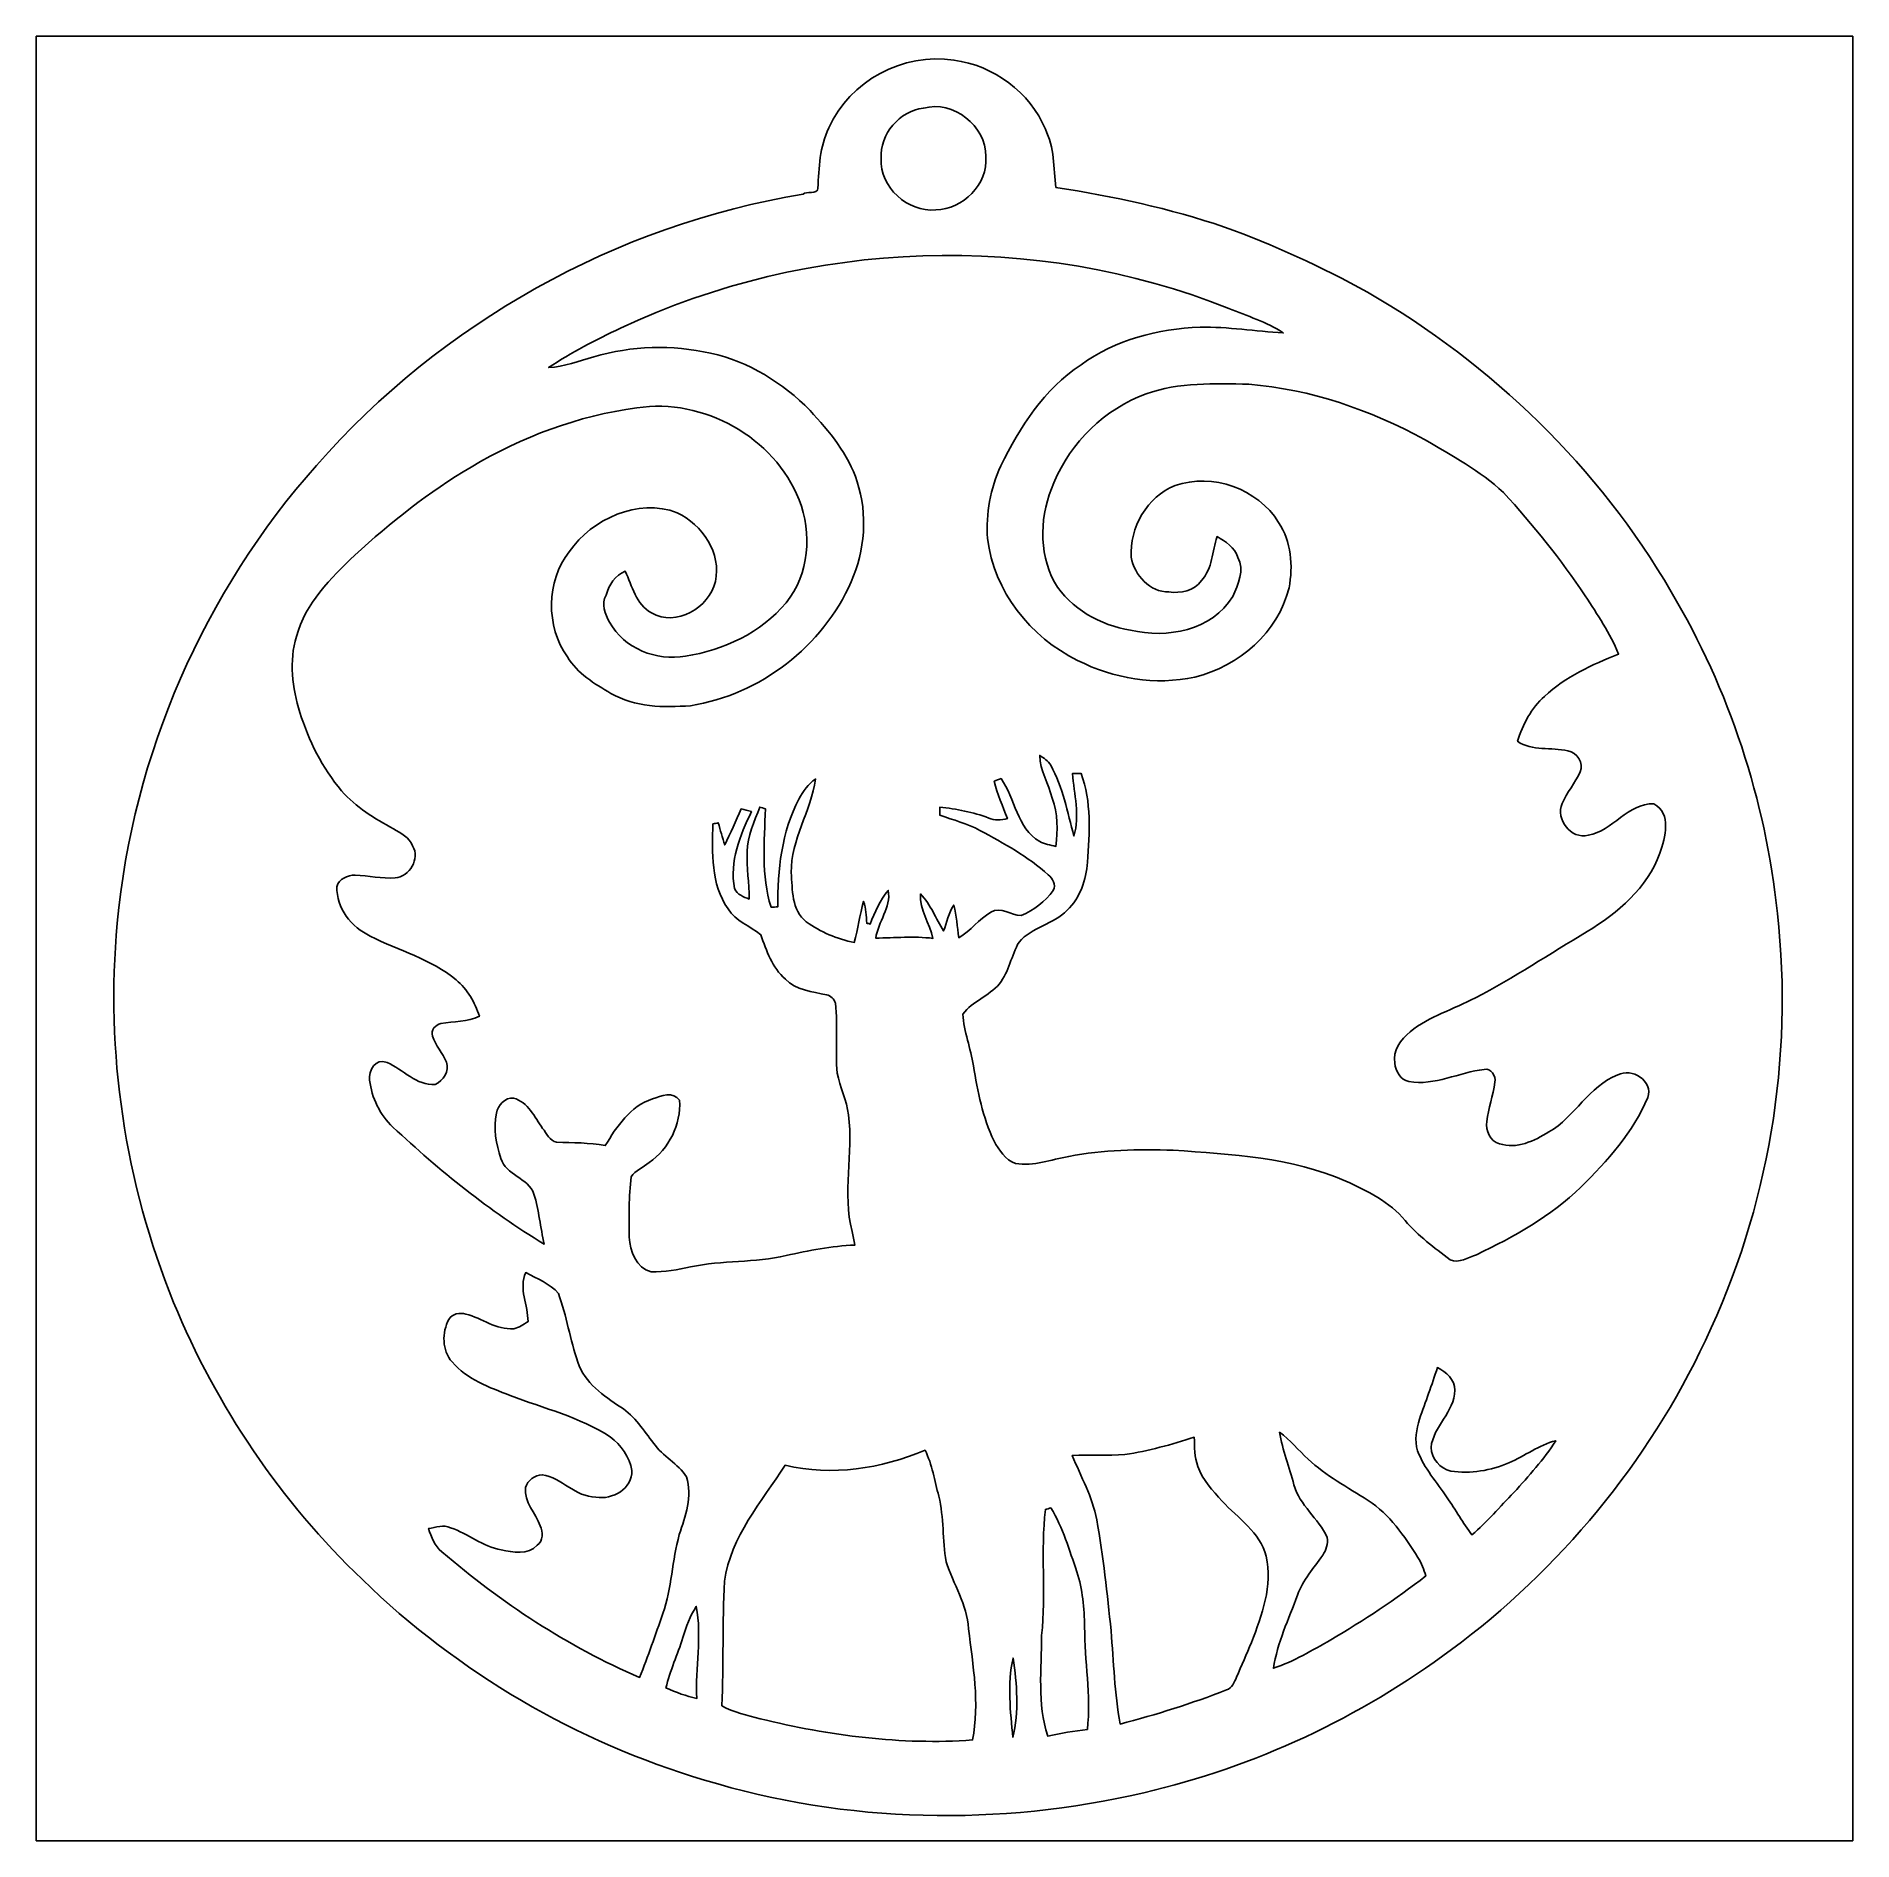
# Model space of a CAD drawing. Header units: centimetres. Extents: x -16.8 to 16.8, y -16.7 to 16.7.
import ezdxf

# ---------------------------------------------------------------- set-up
doc = ezdxf.new("R2010")
doc.units = ezdxf.units.CM
doc.header["$MEASUREMENT"] = 0
doc.layers.add('Layer 1', color=7, linetype='Continuous')

msp = doc.modelspace()

# ---------------------------------------------------------------- linework, layer by layer
at = {"layer": 'Layer 1', "color": 7}
for points, knots in [([(-16.77458, 16.66875), (-16.77458, 16.66875), (16.77458, 16.66875), (16.77458, 16.66875), (16.77458, 16.66875), (16.77458, 16.66875), (16.77458, -16.66875), (16.77458, -16.66875), (16.77458, -16.66875), (16.77458, -16.66875), (-16.77458, -16.66875), (-16.77458, -16.66875), (-16.77458, -16.66875), (-16.77458, -16.66875), (-16.77458, 16.66875), (-16.77458, 16.66875), (-16.77458, 16.66875), (-16.77458, 16.66875), (-16.77458, 16.66875), (-16.77458, 16.66875)], [0, 0, 0, 0, 0.16666667, 0.16666667, 0.16666667, 0.16666667, 0.33333333, 0.33333333, 0.33333333, 0.33333333, 0.5, 0.5, 0.5, 0.5, 0.66666667, 0.66666667, 0.66666667, 0.66666667, 1, 1, 1, 1]), ([(-2.13536, 14.97612), (-2.30717, 14.62969), (-2.31775, 14.23987), (-2.33892, 13.86276), (-2.33892, 13.86276), (-2.33645, 13.73752), (-2.56399, 13.81337), (-2.6102, 13.75128), (-2.6102, 13.75128), (-6.06531, 13.18683), (-9.29181, 11.37003), (-11.59933, 8.74148), (-11.59933, 8.74148), (-13.67543, 6.40256), (-14.99517, 3.3976), (-15.28057, 0.28081), (-15.28057, 0.28081), (-15.50211, -2.09268), (-15.13452, -4.51626), (-14.23952, -6.72465), (-14.23952, -6.72465), (-13.44471, -8.64658), (-12.25762, -10.40871), (-10.75196, -11.84557), (-10.75196, -11.84557), (-8.98349, -13.56254), (-6.79662, -14.84877), (-4.43195, -15.54762), (-4.43195, -15.54762), (-1.81222, -16.35125), (1.01882, -16.40417), (3.68265, -15.78257), (3.68265, -15.78257), (5.73193, -15.30667), (7.67715, -14.39545), (9.36272, -13.13886), (9.36272, -13.13886), (11.36403, -11.65789), (12.99774, -9.67987), (14.05502, -7.42456), (14.05502, -7.42456), (15.21883, -4.98757), (15.68662, -2.22215), (15.38323, 0.46179), (15.38323, 0.46179), (15.16909, 2.55235), (14.49599, 4.59564), (13.4239, 6.40327), (13.4239, 6.40327), (12.08828, 8.70303), (10.11343, 10.61403), (7.81438, 11.94153), (7.81438, 11.94153), (6.9656, 12.40966), (6.0833, 12.81818), (5.17031, 13.14415), (5.17031, 13.14415), (4.15925, 13.48881), (3.11326, 13.71459), (2.05846, 13.87616), (2.05846, 13.87616), (2.01718, 14.23564), (2.02847, 14.61876), (1.86373, 14.95143), (1.86373, 14.95143), (1.58044, 15.63793), (0.90452, 16.12829), (0.17427, 16.22954), (0.17427, 16.22954), (-0.76129, 16.37453), (-1.75578, 15.84642), (-2.13536, 14.97612)], [0, 0, 0, 0, 0.05263158, 0.05263158, 0.05263158, 0.05263158, 0.10526316, 0.10526316, 0.10526316, 0.10526316, 0.15789474, 0.15789474, 0.15789474, 0.15789474, 0.21052632, 0.21052632, 0.21052632, 0.21052632, 0.26315789, 0.26315789, 0.26315789, 0.26315789, 0.31578947, 0.31578947, 0.31578947, 0.31578947, 0.36842105, 0.36842105, 0.36842105, 0.36842105, 0.42105263, 0.42105263, 0.42105263, 0.42105263, 0.47368421, 0.47368421, 0.47368421, 0.47368421, 0.52631579, 0.52631579, 0.52631579, 0.52631579, 0.57894737, 0.57894737, 0.57894737, 0.57894737, 0.63157895, 0.63157895, 0.63157895, 0.63157895, 0.68421053, 0.68421053, 0.68421053, 0.68421053, 0.73684211, 0.73684211, 0.73684211, 0.73684211, 0.78947368, 0.78947368, 0.78947368, 0.78947368, 0.84210526, 0.84210526, 0.84210526, 0.84210526, 0.89473684, 0.89473684, 0.89473684, 0.89473684, 1, 1, 1, 1]), ([(-0.38982, 15.34195), (0.16616, 15.49082), (0.76764, 15.0174), (0.76129, 14.4466), (0.76129, 14.4466), (0.80892, 13.93684), (0.34008, 13.47223), (-0.15981, 13.46306), (-0.15981, 13.46306), (-0.68227, 13.41296), (-1.19627, 13.88145), (-1.17263, 14.41097), (-1.17263, 14.41097), (-1.19027, 14.86288), (-0.83926, 15.2848), (-0.38982, 15.34195)], [0, 0, 0, 0, 0.2, 0.2, 0.2, 0.2, 0.4, 0.4, 0.4, 0.4, 0.6, 0.6, 0.6, 0.6, 1, 1, 1, 1]), ([(-5.98523, 11.27654), (-2.50014, 12.9219), (1.67005, 13.07324), (5.25251, 11.64061), (5.25251, 11.64061), (5.58976, 11.49738), (5.95101, 11.39507), (6.25757, 11.18941), (6.25757, 11.18941), (5.74463, 11.21622), (5.23557, 11.30547), (4.72087, 11.29559), (4.72087, 11.29559), (3.94511, 11.26878), (3.15701, 11.05923), (2.52271, 10.60027), (2.52271, 10.60027), (1.84397, 10.15259), (1.38571, 9.45268), (1.04175, 8.7309), (1.04175, 8.7309), (0.84279, 8.31568), (0.76941, 7.84825), (0.79446, 7.39034), (0.79446, 7.39034), (0.91052, 6.41491), (1.58574, 5.56472), (2.45886, 5.13927), (2.45886, 5.13927), (3.11961, 4.79989), (3.89643, 4.66972), (4.62597, 4.83023), (4.62597, 4.83023), (5.4356, 5.02849), (6.16373, 5.65221), (6.36341, 6.47806), (6.36341, 6.47806), (6.44172, 6.88516), (6.40644, 7.33496), (6.17149, 7.68703), (6.17149, 7.68703), (5.78908, 8.31074), (4.95018, 8.60672), (4.2605, 8.36895), (4.2605, 8.36895), (3.73874, 8.16539), (3.41806, 7.59072), (3.44734, 7.04286), (3.44734, 7.04286), (3.50591, 6.71266), (3.79377, 6.39621), (4.14549, 6.40256), (4.14549, 6.40256), (4.35928, 6.37222), (4.61716, 6.42585), (4.74592, 6.61388), (4.74592, 6.61388), (4.95265, 6.83507), (4.94559, 7.15363), (5.03343, 7.42668), (5.03343, 7.42668), (5.19571, 7.33884), (5.36222, 7.22595), (5.41867, 7.03933), (5.41867, 7.03933), (5.54919, 6.80579), (5.42008, 6.53944), (5.32342, 6.31931), (5.32342, 6.31931), (4.94524, 5.68854), (4.10774, 5.53861), (3.43853, 5.69524), (3.43853, 5.69524), (2.87655, 5.78626), (2.3308, 6.0893), (2.03094, 6.58389), (2.03094, 6.58389), (1.73108, 7.14657), (1.75895, 7.84789), (2.02248, 8.41975), (2.02248, 8.41975), (2.33045, 9.17328), (2.96228, 9.78112), (3.72498, 10.0644), (3.72498, 10.0644), (4.33246, 10.27783), (4.98863, 10.25737), (5.62257, 10.23937), (5.62257, 10.23937), (6.76275, 10.14871), (7.8673, 9.76524), (8.86742, 9.21949), (8.86742, 9.21949), (9.37048, 8.92281), (9.89048, 8.63882), (10.32369, 8.24301), (10.32369, 8.24301), (10.87226, 7.64364), (11.38273, 7.00758), (11.83428, 6.33166), (11.83428, 6.33166), (12.05971, 5.98558), (12.29254, 5.64021), (12.44988, 5.25639), (12.44988, 5.25639), (11.9634, 5.05778), (11.47198, 4.83729), (11.08392, 4.47393), (11.08392, 4.47393), (10.83627, 4.25662), (10.67929, 3.95464), (10.58404, 3.64349), (10.58404, 3.64349), (10.85532, 3.45546), (11.2074, 3.54118), (11.51431, 3.46428), (11.51431, 3.46428), (11.68224, 3.43535), (11.81559, 3.24556), (11.73939, 3.07657), (11.73939, 3.07657), (11.64837, 2.87232), (11.49526, 2.70087), (11.40707, 2.49555), (11.40707, 2.49555), (11.28642, 2.20169), (11.5697, 1.82563), (11.89179, 1.90747), (11.89179, 1.90747), (12.34299, 1.98826), (12.62239, 2.50049), (13.10252, 2.48955), (13.10252, 2.48955), (13.43625, 2.30752), (13.31313, 1.86584), (13.21153, 1.57445), (13.21153, 1.57445), (12.98399, 0.92781), (12.43542, 0.47308), (11.86815, 0.127), (11.86815, 0.127), (11.18235, -0.28293), (10.51454, -0.72461), (9.80652, -1.09608), (9.80652, -1.09608), (9.40541, -1.30669), (8.95914, -1.43686), (8.60072, -1.72297), (8.60072, -1.72297), (8.42574, -1.85949), (8.28111, -2.07363), (8.31497, -2.30611), (8.31497, -2.30611), (8.33508, -2.45075), (8.42116, -2.61232), (8.57673, -2.64266), (8.57673, -2.64266), (9.05898, -2.72627), (9.50101, -2.47086), (9.96809, -2.41829), (9.96809, -2.41829), (10.09897, -2.38831), (10.18681, -2.54318), (10.16635, -2.65677), (10.16635, -2.65677), (10.12613, -2.90054), (10.05381, -3.13761), (10.01607, -3.38208), (10.01607, -3.38208), (9.98961, -3.54859), (10.07816, -3.74403), (10.24996, -3.79166), (10.24996, -3.79166), (10.57063, -3.90031), (10.89307, -3.73803), (11.16154, -3.57505), (11.16154, -3.57505), (11.64696, -3.29777), (11.89778, -2.72344), (12.43471, -2.52166), (12.43471, -2.52166), (12.69047, -2.37561), (13.10181, -2.6349), (12.99034, -2.93829), (12.99034, -2.93829), (12.72081, -3.57787), (12.24174, -4.1081), (11.75526, -4.59352), (11.75526, -4.59352), (11.19928, -5.12833), (10.52089, -5.51321), (9.82839, -5.842), (9.82839, -5.842), (9.67246, -5.89915), (9.50489, -6.00604), (9.33732, -5.93619), (9.33732, -5.93619), (9.05051, -5.7083), (8.74324, -5.49734), (8.50935, -5.21159), (8.50935, -5.21159), (8.22396, -4.86375), (7.81015, -4.66549), (7.41045, -4.48098), (7.41045, -4.48098), (6.40715, -4.04707), (5.3019, -3.98216), (4.22592, -3.91301), (4.22592, -3.91301), (3.58105, -3.88585), (2.93123, -3.9049), (2.29623, -4.0259), (2.29623, -4.0259), (1.97026, -4.08517), (1.64747, -4.2104), (1.31127, -4.15678), (1.31127, -4.15678), (1.1243, -4.0894), (1.00718, -3.90878), (0.91475, -3.74333), (0.91475, -3.74333), (0.7045, -3.30659), (0.61172, -2.8261), (0.53375, -2.35126), (0.53375, -2.35126), (0.48436, -2.02918), (0.35878, -1.72261), (0.33831, -1.39594), (0.33831, -1.39594), (0.51576, -1.15605), (0.82303, -1.06504), (1.01318, -0.83749), (1.01318, -0.83749), (1.19168, -0.60925), (1.23649, -0.31397), (1.37654, -0.06562), (1.37654, -0.06562), (1.61255, 0.21414), (2.01507, 0.25859), (2.26307, 0.52423), (2.26307, 0.52423), (2.51248, 0.74754), (2.60844, 1.08691), (2.64407, 1.40864), (2.64407, 1.40864), (2.67688, 1.95509), (2.72027, 2.5273), (2.52236, 3.04976), (2.52236, 3.04976), (2.46944, 3.04976), (2.41688, 3.04941), (2.36432, 3.04906), (2.36432, 3.04906), (2.39324, 2.66524), (2.50225, 2.27365), (2.39148, 1.89265), (2.39148, 1.89265), (2.26942, 2.33398), (2.18863, 2.79506), (1.9625, 3.20005), (1.9625, 3.20005), (1.91558, 3.28154), (1.8355, 3.33375), (1.75895, 3.38349), (1.75895, 3.38349), (1.76565, 3.10162), (1.91982, 2.85856), (1.98896, 2.59186), (1.98896, 2.59186), (2.09268, 2.30717), (2.0955, 1.99954), (2.05669, 1.70215), (2.05669, 1.70215), (1.95474, 1.72861), (1.84785, 1.73602), (1.7586, 1.79352), (1.7586, 1.79352), (1.33209, 2.0387), (1.31057, 2.5841), (1.04563, 2.95522), (1.04563, 2.95522), (1.00295, 2.93899), (0.96061, 2.92241), (0.91828, 2.90548), (0.91828, 2.90548), (0.97825, 2.66841), (1.07703, 2.4444), (1.16064, 2.21509), (1.16064, 2.21509), (1.0474, 2.18652), (0.92745, 2.18087), (0.81703, 2.22462), (0.81703, 2.22462), (0.52634, 2.33609), (0.22084, 2.39536), (-0.08819, 2.42499), (-0.08819, 2.42499), (-0.08749, 2.37631), (-0.08643, 2.32728), (-0.08502, 2.27824), (-0.08502, 2.27824), (0.16228, 2.18652), (0.42404, 2.12796), (0.65546, 1.99743), (0.65546, 1.99743), (1.09502, 1.75577), (1.54376, 1.51589), (1.9177, 1.17651), (1.9177, 1.17651), (1.99566, 1.10772), (2.06975, 0.99624), (2.00589, 0.88794), (2.00589, 0.88794), (1.86408, 0.6798), (1.64818, 0.51964), (1.41534, 0.42686), (1.41534, 0.42686), (1.22837, 0.42228), (1.03787, 0.59761), (0.85337, 0.48789), (0.85337, 0.48789), (0.64029, 0.35278), (0.48154, 0.14605), (0.26458, 0.01411), (0.26458, 0.01411), (0.23566, 0.2159), (0.22331, 0.41981), (0.16969, 0.61666), (0.16969, 0.61666), (0.0762, 0.47166), (0.04163, 0.30021), (-0.01588, 0.13899), (-0.01588, 0.13899), (-0.15946, 0.36759), (-0.25224, 0.62794), (-0.44556, 0.82338), (-0.44556, 0.82338), (-0.46284, 0.53022), (-0.27658, 0.27975), (-0.21343, 0.00212), (-0.21343, 0.00212), (-0.56586, 0.04621), (-0.91722, 0.01164), (-1.27035, 0.00635), (-1.27035, 0.00635), (-1.2252, 0.30974), (-0.98531, 0.57291), (-1.03823, 0.88829), (-1.03823, 0.88829), (-1.19733, 0.70979), (-1.28341, 0.48542), (-1.37266, 0.26741), (-1.37266, 0.26741), (-1.38818, 0.27058), (-1.41923, 0.27764), (-1.43475, 0.28116), (-1.43475, 0.28116), (-1.44745, 0.41734), (-1.45098, 0.55527), (-1.49331, 0.68651), (-1.49331, 0.68651), (-1.56386, 0.43603), (-1.59879, 0.17709), (-1.66688, -0.07373), (-1.66688, -0.07373), (-1.98438, -0.01199), (-2.28706, 0.12277), (-2.55305, 0.30551), (-2.55305, 0.30551), (-2.82646, 0.52564), (-2.80988, 0.90241), (-2.82998, 1.21885), (-2.82998, 1.21885), (-2.84057, 1.82986), (-2.46803, 2.35232), (-2.37984, 2.94428), (-2.37984, 2.94428), (-2.52095, 2.86032), (-2.61056, 2.71745), (-2.68781, 2.57704), (-2.68781, 2.57704), (-3.00778, 1.96532), (-3.08716, 1.26506), (-3.0801, 0.5842), (-3.0801, 0.5842), (-3.11115, 0.58279), (-3.17288, 0.58032), (-3.20393, 0.57926), (-3.20393, 0.57926), (-3.38878, 1.16593), (-3.32881, 1.79176), (-3.30659, 2.39677), (-3.30659, 2.39677), (-3.33269, 2.40418), (-3.38561, 2.419), (-3.41207, 2.42676), (-3.41207, 2.42676), (-3.51049, 2.16006), (-3.64843, 1.89618), (-3.64314, 1.60443), (-3.64314, 1.60443), (-3.66078, 1.31128), (-3.60645, 1.02023), (-3.60856, 0.72743), (-3.60856, 0.72743), (-3.70911, 0.77011), (-3.83505, 0.80857), (-3.87632, 0.92181), (-3.87632, 0.92181), (-3.97651, 1.42205), (-3.77754, 1.90429), (-3.56517, 2.34597), (-3.56517, 2.34597), (-3.62903, 2.3622), (-3.69288, 2.37772), (-3.75638, 2.39289), (-3.75638, 2.39289), (-3.86045, 2.17311), (-3.94899, 1.94592), (-4.06047, 1.72932), (-4.06047, 1.72932), (-4.10104, 1.86549), (-4.13879, 2.00131), (-4.17936, 2.13713), (-4.17936, 2.13713), (-4.20405, 2.13219), (-4.25379, 2.12302), (-4.27849, 2.11843), (-4.27849, 2.11843), (-4.28943, 1.59456), (-4.32118, 0.99907), (-3.99838, 0.54998), (-3.99838, 0.54998), (-3.85939, 0.31891), (-3.59163, 0.23354), (-3.39408, 0.06844), (-3.39408, 0.06844), (-3.2833, -0.22331), (-3.18558, -0.53975), (-2.9397, -0.75177), (-2.9397, -0.75177), (-2.74108, -0.95638), (-2.44369, -0.98284), (-2.17911, -1.04034), (-2.17911, -1.04034), (-2.09726, -1.05339), (-2.03553, -1.11936), (-2.01295, -1.19733), (-2.01295, -1.19733), (-1.96956, -1.6256), (-2.01436, -2.0574), (-1.98438, -2.48638), (-1.98438, -2.48638), (-1.92864, -2.74708), (-1.80552, -2.99085), (-1.77447, -3.2579), (-1.77447, -3.2579), (-1.67816, -3.97263), (-1.88913, -4.7057), (-1.70709, -5.41196), (-1.70709, -5.41196), (-1.68734, -5.49487), (-1.66934, -5.57847), (-1.65559, -5.66314), (-1.65559, -5.66314), (-2.08456, -5.68396), (-2.50684, -5.76298), (-2.92453, -5.85787), (-2.92453, -5.85787), (-3.50414, -5.99581), (-4.1088, -5.94007), (-4.68948, -6.06778), (-4.68948, -6.06778), (-4.9276, -6.11893), (-5.17031, -6.16585), (-5.41514, -6.15632), (-5.41514, -6.15632), (-5.70159, -6.08894), (-5.80566, -5.77674), (-5.82295, -5.51709), (-5.82295, -5.51709), (-5.83248, -5.14491), (-5.82648, -4.77026), (-5.78944, -4.4009), (-5.78944, -4.4009), (-5.70759, -4.28343), (-5.56366, -4.22769), (-5.45606, -4.13738), (-5.45606, -4.13738), (-5.08494, -3.88585), (-4.86728, -3.43641), (-4.89232, -2.98979), (-4.89232, -2.98979), (-5.01191, -2.81834), (-5.23663, -2.90724), (-5.39433, -2.96369), (-5.39433, -2.96369), (-5.80496, -3.09809), (-6.05614, -3.4731), (-6.26498, -3.82658), (-6.26498, -3.82658), (-6.56167, -3.7719), (-6.86435, -3.77049), (-7.16456, -3.76555), (-7.16456, -3.76555), (-7.29403, -3.74368), (-7.35013, -3.59763), (-7.4228, -3.50838), (-7.4228, -3.50838), (-7.57449, -3.29847), (-7.68844, -3.02436), (-7.96078, -2.94852), (-7.96078, -2.94852), (-8.11706, -2.9337), (-8.25077, -3.08046), (-8.27299, -3.22721), (-8.27299, -3.22721), (-8.34319, -3.50591), (-8.28111, -3.79695), (-8.19221, -4.064), (-8.19221, -4.064), (-8.10472, -4.37727), (-7.68703, -4.41607), (-7.58261, -4.72228), (-7.58261, -4.72228), (-7.49194, -5.02356), (-7.46231, -5.3407), (-7.39281, -5.64727), (-7.39281, -5.64727), (-8.40246, -5.03555), (-9.3285, -4.29225), (-10.18787, -3.48474), (-10.18787, -3.48474), (-10.43093, -3.26072), (-10.5791, -2.94217), (-10.61896, -2.61655), (-10.61896, -2.61655), (-10.63837, -2.43981), (-10.51489, -2.20592), (-10.29723, -2.29023), (-10.29723, -2.29023), (-9.99843, -2.41864), (-9.75466, -2.72239), (-9.40541, -2.69981), (-9.40541, -2.69981), (-9.26077, -2.62149), (-9.138, -2.45816), (-9.2008, -2.28283), (-9.2008, -2.28283), (-9.27065, -2.1149), (-9.40223, -1.97803), (-9.4555, -1.80269), (-9.4555, -1.80269), (-9.49008, -1.69968), (-9.40435, -1.58538), (-9.30099, -1.57057), (-9.30099, -1.57057), (-9.06321, -1.53106), (-8.81345, -1.53917), (-8.59014, -1.43581), (-8.59014, -1.43581), (-8.67375, -1.18039), (-8.81027, -0.93768), (-9.02053, -0.76588), (-9.02053, -0.76588), (-9.48126, -0.37641), (-10.08063, -0.22895), (-10.60591, 0.04516), (-10.60591, 0.04516), (-10.9541, 0.20461), (-11.23879, 0.56303), (-11.22151, 0.95744), (-11.22151, 0.95744), (-11.18905, 1.10208), (-11.02043, 1.1684), (-10.88637, 1.17157), (-10.88637, 1.17157), (-10.63978, 1.15817), (-10.39424, 1.10349), (-10.14659, 1.11866), (-10.14659, 1.11866), (-9.88342, 1.14653), (-9.67775, 1.4732), (-9.82521, 1.71133), (-9.82521, 1.71133), (-9.88272, 1.87149), (-10.04358, 1.94381), (-10.17693, 2.02812), (-10.17693, 2.02812), (-10.52513, 2.21827), (-10.87332, 2.42464), (-11.13614, 2.72874), (-11.13614, 2.72874), (-11.49174, 3.15066), (-11.74186, 3.65301), (-11.90766, 4.17724), (-11.90766, 4.17724), (-12.04454, 4.6288), (-12.11157, 5.12269), (-11.96869, 5.5813), (-11.96869, 5.5813), (-11.80818, 6.19372), (-11.33475, 6.65656), (-10.89166, 7.08166), (-10.89166, 7.08166), (-10.22985, 7.6902), (-9.51865, 8.25041), (-8.74501, 8.71044), (-8.74501, 8.71044), (-7.80803, 9.26888), (-6.76522, 9.66117), (-5.68149, 9.80405), (-5.68149, 9.80405), (-4.45558, 9.99384), (-3.14572, 9.26253), (-2.68605, 8.10754), (-2.68605, 8.10754), (-2.44122, 7.487), (-2.49626, 6.73135), (-2.92488, 6.20395), (-2.92488, 6.20395), (-3.3849, 5.64762), (-4.08234, 5.328), (-4.78473, 5.21476), (-4.78473, 5.21476), (-5.31813, 5.12304), (-5.92384, 5.35411), (-6.18561, 5.84412), (-6.18561, 5.84412), (-6.27133, 5.99511), (-6.34894, 6.17996), (-6.24699, 6.34612), (-6.24699, 6.34612), (-6.19936, 6.53556), (-6.08542, 6.71336), (-5.89703, 6.78427), (-5.89703, 6.78427), (-5.7658, 6.51616), (-5.70018, 6.16903), (-5.41302, 6.01804), (-5.41302, 6.01804), (-4.95582, 5.74781), (-4.34869, 6.11223), (-4.23192, 6.59377), (-4.23192, 6.59377), (-4.11233, 7.12152), (-4.47816, 7.64222), (-4.93607, 7.86765), (-4.93607, 7.86765), (-5.66949, 8.14282), (-6.50028, 7.753), (-6.93491, 7.14692), (-6.93491, 7.14692), (-7.35859, 6.59624), (-7.36565, 5.76968), (-6.9663, 5.20382), (-6.9663, 5.20382), (-6.77898, 4.8962), (-6.46395, 4.70464), (-6.16021, 4.52967), (-6.16021, 4.52967), (-5.71994, 4.27426), (-5.18619, 4.26156), (-4.69265, 4.30177), (-4.69265, 4.30177), (-3.40572, 4.50144), (-2.24578, 5.39891), (-1.72332, 6.59165), (-1.72332, 6.59165), (-1.46897, 7.16597), (-1.41323, 7.83907), (-1.61572, 8.43809), (-1.61572, 8.43809), (-1.76918, 8.95279), (-2.13325, 9.36484), (-2.48285, 9.75819), (-2.48285, 9.75819), (-2.98768, 10.26125), (-3.61527, 10.66483), (-4.31941, 10.8137), (-4.31941, 10.8137), (-5.02849, 10.97174), (-5.77991, 10.95516), (-6.47629, 10.74455), (-6.47629, 10.74455), (-6.75428, 10.674), (-7.02451, 10.56252), (-7.31414, 10.547), (-7.31414, 10.547), (-6.89575, 10.83134), (-6.43961, 11.0557), (-5.98523, 11.27654)], [0, 0, 0, 0, 0.00574713, 0.00574713, 0.00574713, 0.00574713, 0.01149425, 0.01149425, 0.01149425, 0.01149425, 0.01724138, 0.01724138, 0.01724138, 0.01724138, 0.02298851, 0.02298851, 0.02298851, 0.02298851, 0.02873563, 0.02873563, 0.02873563, 0.02873563, 0.03448276, 0.03448276, 0.03448276, 0.03448276, 0.04022989, 0.04022989, 0.04022989, 0.04022989, 0.04597701, 0.04597701, 0.04597701, 0.04597701, 0.05172414, 0.05172414, 0.05172414, 0.05172414, 0.05747126, 0.05747126, 0.05747126, 0.05747126, 0.06321839, 0.06321839, 0.06321839, 0.06321839, 0.06896552, 0.06896552, 0.06896552, 0.06896552, 0.07471264, 0.07471264, 0.07471264, 0.07471264, 0.08045977, 0.08045977, 0.08045977, 0.08045977, 0.0862069, 0.0862069, 0.0862069, 0.0862069, 0.09195402, 0.09195402, 0.09195402, 0.09195402, 0.09770115, 0.09770115, 0.09770115, 0.09770115, 0.10344828, 0.10344828, 0.10344828, 0.10344828, 0.1091954, 0.1091954, 0.1091954, 0.1091954, 0.11494253, 0.11494253, 0.11494253, 0.11494253, 0.12068966, 0.12068966, 0.12068966, 0.12068966, 0.12643678, 0.12643678, 0.12643678, 0.12643678, 0.13218391, 0.13218391, 0.13218391, 0.13218391, 0.13793103, 0.13793103, 0.13793103, 0.13793103, 0.14367816, 0.14367816, 0.14367816, 0.14367816, 0.14942529, 0.14942529, 0.14942529, 0.14942529, 0.15517241, 0.15517241, 0.15517241, 0.15517241, 0.16091954, 0.16091954, 0.16091954, 0.16091954, 0.16666667, 0.16666667, 0.16666667, 0.16666667, 0.17241379, 0.17241379, 0.17241379, 0.17241379, 0.17816092, 0.17816092, 0.17816092, 0.17816092, 0.18390805, 0.18390805, 0.18390805, 0.18390805, 0.18965517, 0.18965517, 0.18965517, 0.18965517, 0.1954023, 0.1954023, 0.1954023, 0.1954023, 0.20114943, 0.20114943, 0.20114943, 0.20114943, 0.20689655, 0.20689655, 0.20689655, 0.20689655, 0.21264368, 0.21264368, 0.21264368, 0.21264368, 0.2183908, 0.2183908, 0.2183908, 0.2183908, 0.22413793, 0.22413793, 0.22413793, 0.22413793, 0.22988506, 0.22988506, 0.22988506, 0.22988506, 0.23563218, 0.23563218, 0.23563218, 0.23563218, 0.24137931, 0.24137931, 0.24137931, 0.24137931, 0.24712644, 0.24712644, 0.24712644, 0.24712644, 0.25287356, 0.25287356, 0.25287356, 0.25287356, 0.25862069, 0.25862069, 0.25862069, 0.25862069, 0.26436782, 0.26436782, 0.26436782, 0.26436782, 0.27011494, 0.27011494, 0.27011494, 0.27011494, 0.27586207, 0.27586207, 0.27586207, 0.27586207, 0.2816092, 0.2816092, 0.2816092, 0.2816092, 0.28735632, 0.28735632, 0.28735632, 0.28735632, 0.29310345, 0.29310345, 0.29310345, 0.29310345, 0.29885057, 0.29885057, 0.29885057, 0.29885057, 0.3045977, 0.3045977, 0.3045977, 0.3045977, 0.31034483, 0.31034483, 0.31034483, 0.31034483, 0.31609195, 0.31609195, 0.31609195, 0.31609195, 0.32183908, 0.32183908, 0.32183908, 0.32183908, 0.32758621, 0.32758621, 0.32758621, 0.32758621, 0.33333333, 0.33333333, 0.33333333, 0.33333333, 0.33908046, 0.33908046, 0.33908046, 0.33908046, 0.34482759, 0.34482759, 0.34482759, 0.34482759, 0.35057471, 0.35057471, 0.35057471, 0.35057471, 0.35632184, 0.35632184, 0.35632184, 0.35632184, 0.36206897, 0.36206897, 0.36206897, 0.36206897, 0.36781609, 0.36781609, 0.36781609, 0.36781609, 0.37356322, 0.37356322, 0.37356322, 0.37356322, 0.37931034, 0.37931034, 0.37931034, 0.37931034, 0.38505747, 0.38505747, 0.38505747, 0.38505747, 0.3908046, 0.3908046, 0.3908046, 0.3908046, 0.39655172, 0.39655172, 0.39655172, 0.39655172, 0.40229885, 0.40229885, 0.40229885, 0.40229885, 0.40804598, 0.40804598, 0.40804598, 0.40804598, 0.4137931, 0.4137931, 0.4137931, 0.4137931, 0.41954023, 0.41954023, 0.41954023, 0.41954023, 0.42528736, 0.42528736, 0.42528736, 0.42528736, 0.43103448, 0.43103448, 0.43103448, 0.43103448, 0.43678161, 0.43678161, 0.43678161, 0.43678161, 0.44252874, 0.44252874, 0.44252874, 0.44252874, 0.44827586, 0.44827586, 0.44827586, 0.44827586, 0.45402299, 0.45402299, 0.45402299, 0.45402299, 0.45977011, 0.45977011, 0.45977011, 0.45977011, 0.46551724, 0.46551724, 0.46551724, 0.46551724, 0.47126437, 0.47126437, 0.47126437, 0.47126437, 0.47701149, 0.47701149, 0.47701149, 0.47701149, 0.48275862, 0.48275862, 0.48275862, 0.48275862, 0.48850575, 0.48850575, 0.48850575, 0.48850575, 0.49425287, 0.49425287, 0.49425287, 0.49425287, 0.5, 0.5, 0.5, 0.5, 0.50574713, 0.50574713, 0.50574713, 0.50574713, 0.51149425, 0.51149425, 0.51149425, 0.51149425, 0.51724138, 0.51724138, 0.51724138, 0.51724138, 0.52298851, 0.52298851, 0.52298851, 0.52298851, 0.52873563, 0.52873563, 0.52873563, 0.52873563, 0.53448276, 0.53448276, 0.53448276, 0.53448276, 0.54022989, 0.54022989, 0.54022989, 0.54022989, 0.54597701, 0.54597701, 0.54597701, 0.54597701, 0.55172414, 0.55172414, 0.55172414, 0.55172414, 0.55747126, 0.55747126, 0.55747126, 0.55747126, 0.56321839, 0.56321839, 0.56321839, 0.56321839, 0.56896552, 0.56896552, 0.56896552, 0.56896552, 0.57471264, 0.57471264, 0.57471264, 0.57471264, 0.58045977, 0.58045977, 0.58045977, 0.58045977, 0.5862069, 0.5862069, 0.5862069, 0.5862069, 0.59195402, 0.59195402, 0.59195402, 0.59195402, 0.59770115, 0.59770115, 0.59770115, 0.59770115, 0.60344828, 0.60344828, 0.60344828, 0.60344828, 0.6091954, 0.6091954, 0.6091954, 0.6091954, 0.61494253, 0.61494253, 0.61494253, 0.61494253, 0.62068966, 0.62068966, 0.62068966, 0.62068966, 0.62643678, 0.62643678, 0.62643678, 0.62643678, 0.63218391, 0.63218391, 0.63218391, 0.63218391, 0.63793103, 0.63793103, 0.63793103, 0.63793103, 0.64367816, 0.64367816, 0.64367816, 0.64367816, 0.64942529, 0.64942529, 0.64942529, 0.64942529, 0.65517241, 0.65517241, 0.65517241, 0.65517241, 0.66091954, 0.66091954, 0.66091954, 0.66091954, 0.66666667, 0.66666667, 0.66666667, 0.66666667, 0.67241379, 0.67241379, 0.67241379, 0.67241379, 0.67816092, 0.67816092, 0.67816092, 0.67816092, 0.68390805, 0.68390805, 0.68390805, 0.68390805, 0.68965517, 0.68965517, 0.68965517, 0.68965517, 0.6954023, 0.6954023, 0.6954023, 0.6954023, 0.70114943, 0.70114943, 0.70114943, 0.70114943, 0.70689655, 0.70689655, 0.70689655, 0.70689655, 0.71264368, 0.71264368, 0.71264368, 0.71264368, 0.7183908, 0.7183908, 0.7183908, 0.7183908, 0.72413793, 0.72413793, 0.72413793, 0.72413793, 0.72988506, 0.72988506, 0.72988506, 0.72988506, 0.73563218, 0.73563218, 0.73563218, 0.73563218, 0.74137931, 0.74137931, 0.74137931, 0.74137931, 0.74712644, 0.74712644, 0.74712644, 0.74712644, 0.75287356, 0.75287356, 0.75287356, 0.75287356, 0.75862069, 0.75862069, 0.75862069, 0.75862069, 0.76436782, 0.76436782, 0.76436782, 0.76436782, 0.77011494, 0.77011494, 0.77011494, 0.77011494, 0.77586207, 0.77586207, 0.77586207, 0.77586207, 0.7816092, 0.7816092, 0.7816092, 0.7816092, 0.78735632, 0.78735632, 0.78735632, 0.78735632, 0.79310345, 0.79310345, 0.79310345, 0.79310345, 0.79885057, 0.79885057, 0.79885057, 0.79885057, 0.8045977, 0.8045977, 0.8045977, 0.8045977, 0.81034483, 0.81034483, 0.81034483, 0.81034483, 0.81609195, 0.81609195, 0.81609195, 0.81609195, 0.82183908, 0.82183908, 0.82183908, 0.82183908, 0.82758621, 0.82758621, 0.82758621, 0.82758621, 0.83333333, 0.83333333, 0.83333333, 0.83333333, 0.83908046, 0.83908046, 0.83908046, 0.83908046, 0.84482759, 0.84482759, 0.84482759, 0.84482759, 0.85057471, 0.85057471, 0.85057471, 0.85057471, 0.85632184, 0.85632184, 0.85632184, 0.85632184, 0.86206897, 0.86206897, 0.86206897, 0.86206897, 0.86781609, 0.86781609, 0.86781609, 0.86781609, 0.87356322, 0.87356322, 0.87356322, 0.87356322, 0.87931034, 0.87931034, 0.87931034, 0.87931034, 0.88505747, 0.88505747, 0.88505747, 0.88505747, 0.8908046, 0.8908046, 0.8908046, 0.8908046, 0.89655172, 0.89655172, 0.89655172, 0.89655172, 0.90229885, 0.90229885, 0.90229885, 0.90229885, 0.90804598, 0.90804598, 0.90804598, 0.90804598, 0.9137931, 0.9137931, 0.9137931, 0.9137931, 0.91954023, 0.91954023, 0.91954023, 0.91954023, 0.92528736, 0.92528736, 0.92528736, 0.92528736, 0.93103448, 0.93103448, 0.93103448, 0.93103448, 0.93678161, 0.93678161, 0.93678161, 0.93678161, 0.94252874, 0.94252874, 0.94252874, 0.94252874, 0.94827586, 0.94827586, 0.94827586, 0.94827586, 0.95402299, 0.95402299, 0.95402299, 0.95402299, 0.95977011, 0.95977011, 0.95977011, 0.95977011, 0.96551724, 0.96551724, 0.96551724, 0.96551724, 0.97126437, 0.97126437, 0.97126437, 0.97126437, 0.97701149, 0.97701149, 0.97701149, 0.97701149, 0.98275862, 0.98275862, 0.98275862, 0.98275862, 0.98850575, 0.98850575, 0.98850575, 0.98850575, 1, 1, 1, 1]), ([(-7.73501, -6.17396), (-7.52334, -6.28297), (-7.29051, -6.37469), (-7.12999, -6.55884), (-7.12999, -6.55884), (-6.97971, -6.9723), (-6.91621, -7.41292), (-6.77228, -7.82814), (-6.77228, -7.82814), (-6.64281, -8.2102), (-6.29991, -8.44973), (-5.97958, -8.6614), (-5.97958, -8.6614), (-5.71818, -8.82297), (-5.55872, -9.09038), (-5.3721, -9.32533), (-5.3721, -9.32533), (-5.20594, -9.56874), (-4.92301, -9.69857), (-4.76356, -9.94833), (-4.76356, -9.94833), (-4.65384, -10.30676), (-4.78402, -10.6747), (-4.89832, -11.01337), (-4.89832, -11.01337), (-5.03202, -11.49209), (-5.03484, -12.00044), (-5.20347, -12.47069), (-5.20347, -12.47069), (-5.334, -12.86827), (-5.48111, -13.26021), (-5.63069, -13.65144), (-5.63069, -13.65144), (-6.96419, -13.08206), (-8.18797, -12.27384), (-9.28476, -11.32946), (-9.28476, -11.32946), (-9.41846, -11.2208), (-9.47949, -11.05888), (-9.52959, -10.90083), (-9.52959, -10.90083), (-9.39518, -10.88143), (-9.25195, -10.82357), (-9.12178, -10.88813), (-9.12178, -10.88813), (-8.79863, -10.99608), (-8.53052, -11.23562), (-8.18938, -11.29489), (-8.18938, -11.29489), (-7.97101, -11.34039), (-7.69408, -11.39507), (-7.52158, -11.21022), (-7.52158, -11.21022), (-7.41363, -11.12661), (-7.40657, -10.96469), (-7.46901, -10.8518), (-7.46901, -10.8518), (-7.55262, -10.61226), (-7.76605, -10.41541), (-7.741, -10.14589), (-7.741, -10.14589), (-7.70361, -10.0136), (-7.56461, -9.91482), (-7.43056, -9.90706), (-7.43056, -9.90706), (-7.06755, -9.9635), (-6.81778, -10.32051), (-6.43855, -10.32051), (-6.43855, -10.32051), (-6.13939, -10.37978), (-5.75345, -10.16212), (-5.77603, -9.8298), (-5.77603, -9.8298), (-5.81343, -9.57933), (-5.97323, -9.35567), (-6.17573, -9.20962), (-6.17573, -9.20962), (-6.73594, -8.83673), (-7.40093, -8.68362), (-8.02146, -8.44303), (-8.02146, -8.44303), (-8.40811, -8.29592), (-8.81556, -8.14529), (-9.09461, -7.82426), (-9.09461, -7.82426), (-9.28264, -7.60906), (-9.28405, -7.28098), (-9.15423, -7.03721), (-9.15423, -7.03721), (-9.09567, -6.92679), (-8.95138, -6.91444), (-8.84026, -6.93879), (-8.84026, -6.93879), (-8.54146, -7.01675), (-8.27969, -7.23512), (-7.95655, -7.20972), (-7.95655, -7.20972), (-7.85813, -7.19138), (-7.77663, -7.12787), (-7.69197, -7.07849), (-7.69197, -7.07849), (-7.69161, -6.78039), (-7.87047, -6.46359), (-7.73501, -6.17396)], [0, 0, 0, 0, 0.03703704, 0.03703704, 0.03703704, 0.03703704, 0.07407407, 0.07407407, 0.07407407, 0.07407407, 0.11111111, 0.11111111, 0.11111111, 0.11111111, 0.14814815, 0.14814815, 0.14814815, 0.14814815, 0.18518519, 0.18518519, 0.18518519, 0.18518519, 0.22222222, 0.22222222, 0.22222222, 0.22222222, 0.25925926, 0.25925926, 0.25925926, 0.25925926, 0.2962963, 0.2962963, 0.2962963, 0.2962963, 0.33333333, 0.33333333, 0.33333333, 0.33333333, 0.37037037, 0.37037037, 0.37037037, 0.37037037, 0.40740741, 0.40740741, 0.40740741, 0.40740741, 0.44444444, 0.44444444, 0.44444444, 0.44444444, 0.48148148, 0.48148148, 0.48148148, 0.48148148, 0.51851852, 0.51851852, 0.51851852, 0.51851852, 0.55555556, 0.55555556, 0.55555556, 0.55555556, 0.59259259, 0.59259259, 0.59259259, 0.59259259, 0.62962963, 0.62962963, 0.62962963, 0.62962963, 0.66666667, 0.66666667, 0.66666667, 0.66666667, 0.7037037, 0.7037037, 0.7037037, 0.7037037, 0.74074074, 0.74074074, 0.74074074, 0.74074074, 0.77777778, 0.77777778, 0.77777778, 0.77777778, 0.81481481, 0.81481481, 0.81481481, 0.81481481, 0.85185185, 0.85185185, 0.85185185, 0.85185185, 0.88888889, 0.88888889, 0.88888889, 0.88888889, 0.92592593, 0.92592593, 0.92592593, 0.92592593, 1, 1, 1, 1]), ([(9.10484, -7.92868), (9.26571, -8.01158), (9.42516, -8.15093), (9.42728, -8.34707), (9.42728, -8.34707), (9.41917, -8.75065), (9.02794, -9.00853), (8.98631, -9.40223), (8.98631, -9.40223), (8.9916, -9.60473), (9.15494, -9.7977), (9.3532, -9.83968), (9.3532, -9.83968), (9.71656, -9.89612), (10.09015, -9.83015), (10.42635, -9.68622), (10.42635, -9.68622), (10.72092, -9.56486), (10.97774, -9.35531), (11.29136, -9.28053), (11.29136, -9.28053), (11.06911, -9.62554), (10.79006, -9.92999), (10.51842, -10.23655), (10.51842, -10.23655), (10.25737, -10.49479), (10.02347, -10.78089), (9.74302, -11.01901), (9.74302, -11.01901), (9.57862, -10.79747), (9.44069, -10.55758), (9.28264, -10.33145), (9.28264, -10.33145), (9.09567, -10.04711), (8.8586, -9.78994), (8.73901, -9.46609), (8.73901, -9.46609), (8.67304, -9.27382), (8.72384, -9.0678), (8.77464, -8.87836), (8.77464, -8.87836), (8.88294, -8.56121), (9.00324, -8.24794), (9.10484, -7.92868)], [0, 0, 0, 0, 0.08333333, 0.08333333, 0.08333333, 0.08333333, 0.16666667, 0.16666667, 0.16666667, 0.16666667, 0.25, 0.25, 0.25, 0.25, 0.33333333, 0.33333333, 0.33333333, 0.33333333, 0.41666667, 0.41666667, 0.41666667, 0.41666667, 0.5, 0.5, 0.5, 0.5, 0.58333333, 0.58333333, 0.58333333, 0.58333333, 0.66666667, 0.66666667, 0.66666667, 0.66666667, 0.75, 0.75, 0.75, 0.75, 0.83333333, 0.83333333, 0.83333333, 0.83333333, 1, 1, 1, 1]), ([(3.33234, -9.53347), (3.76873, -9.47138), (4.19347, -9.34826), (4.61327, -9.21632), (4.61327, -9.21632), (4.61786, -9.39518), (4.61433, -9.58215), (4.67889, -9.75289), (4.67889, -9.75289), (4.76603, -10.00372), (4.95406, -10.19986), (5.12798, -10.3946), (5.12798, -10.3946), (5.42149, -10.7121), (5.82648, -10.96751), (5.94078, -11.41271), (5.94078, -11.41271), (6.06566, -11.95776), (5.86493, -12.50139), (5.66879, -13.00445), (5.66879, -13.00445), (5.582, -13.2207), (5.4864, -13.43342), (5.39468, -13.64791), (5.39468, -13.64791), (5.35199, -13.73858), (5.31248, -13.85006), (5.20629, -13.88357), (5.20629, -13.88357), (4.56706, -14.13651), (3.90878, -14.33795), (3.24485, -14.51363), (3.24485, -14.51363), (3.14078, -13.94566), (3.12385, -13.3671), (3.07728, -12.79313), (3.07728, -12.79313), (3.00355, -12.10627), (2.93582, -11.41765), (2.81164, -10.73785), (2.81164, -10.73785), (2.73368, -10.31557), (2.51777, -9.9441), (2.36044, -9.55075), (2.36044, -9.55075), (2.68429, -9.5444), (3.00884, -9.55252), (3.33234, -9.53347)], [0, 0, 0, 0, 0.07692308, 0.07692308, 0.07692308, 0.07692308, 0.15384615, 0.15384615, 0.15384615, 0.15384615, 0.23076923, 0.23076923, 0.23076923, 0.23076923, 0.30769231, 0.30769231, 0.30769231, 0.30769231, 0.38461538, 0.38461538, 0.38461538, 0.38461538, 0.46153846, 0.46153846, 0.46153846, 0.46153846, 0.53846154, 0.53846154, 0.53846154, 0.53846154, 0.61538462, 0.61538462, 0.61538462, 0.61538462, 0.69230769, 0.69230769, 0.69230769, 0.69230769, 0.76923077, 0.76923077, 0.76923077, 0.76923077, 0.84615385, 0.84615385, 0.84615385, 0.84615385, 1, 1, 1, 1]), ([(6.18949, -9.12354), (6.38845, -9.26147), (6.53591, -9.45762), (6.71512, -9.61849), (6.71512, -9.61849), (7.04638, -9.92434), (7.44502, -10.1413), (7.8232, -10.3819), (7.8232, -10.3819), (8.2229, -10.63907), (8.49383, -11.0423), (8.74395, -11.436), (8.74395, -11.436), (8.81168, -11.54112), (8.85402, -11.65825), (8.88929, -11.77819), (8.88929, -11.77819), (8.33332, -12.21176), (7.74206, -12.59734), (7.13634, -12.95753), (7.13634, -12.95753), (6.79274, -13.15014), (6.4516, -13.35722), (6.07624, -13.48281), (6.07624, -13.48281), (6.14751, -13.00974), (6.35776, -12.57547), (6.52074, -12.12991), (6.52074, -12.12991), (6.61705, -11.85228), (6.81919, -11.63214), (6.98571, -11.39578), (6.98571, -11.39578), (7.05344, -11.30194), (7.08378, -11.17988), (7.06896, -11.06558), (7.06896, -11.06558), (6.90704, -10.71492), (6.55955, -10.47432), (6.45407, -10.09403), (6.45407, -10.09403), (6.37011, -9.76947), (6.24417, -9.45515), (6.18949, -9.12354)], [0, 0, 0, 0, 0.08333333, 0.08333333, 0.08333333, 0.08333333, 0.16666667, 0.16666667, 0.16666667, 0.16666667, 0.25, 0.25, 0.25, 0.25, 0.33333333, 0.33333333, 0.33333333, 0.33333333, 0.41666667, 0.41666667, 0.41666667, 0.41666667, 0.5, 0.5, 0.5, 0.5, 0.58333333, 0.58333333, 0.58333333, 0.58333333, 0.66666667, 0.66666667, 0.66666667, 0.66666667, 0.75, 0.75, 0.75, 0.75, 0.83333333, 0.83333333, 0.83333333, 0.83333333, 1, 1, 1, 1]), ([(-2.94464, -9.73243), (-2.07751, -9.93352), (-1.16946, -9.7984), (-0.35807, -9.45409), (-0.35807, -9.45409), (-0.22719, -9.72079), (-0.18027, -10.01818), (-0.10583, -10.30358), (-0.10583, -10.30358), (-0.00917, -10.70046), (-0.03775, -11.11356), (0.02963, -11.51467), (0.02963, -11.51467), (0.16369, -11.92883), (0.41839, -12.30736), (0.44485, -12.75362), (0.44485, -12.75362), (0.52423, -13.43131), (0.65264, -14.12875), (0.51823, -14.80714), (0.51823, -14.80714), (-0.80081, -14.90451), (-2.12584, -14.72706), (-3.40678, -14.41556), (-3.40678, -14.41556), (-3.64666, -14.34924), (-3.89467, -14.29632), (-4.11445, -14.17567), (-4.11445, -14.17567), (-4.07705, -13.40944), (-4.10422, -12.64144), (-4.06259, -11.87556), (-4.06259, -11.87556), (-3.95217, -11.05288), (-3.37679, -10.408), (-2.94464, -9.73243)], [0, 0, 0, 0, 0.1, 0.1, 0.1, 0.1, 0.2, 0.2, 0.2, 0.2, 0.3, 0.3, 0.3, 0.3, 0.4, 0.4, 0.4, 0.4, 0.5, 0.5, 0.5, 0.5, 0.6, 0.6, 0.6, 0.6, 0.7, 0.7, 0.7, 0.7, 0.8, 0.8, 0.8, 0.8, 1, 1, 1, 1]), ([(1.86373, -10.54947), (1.88877, -10.54206), (1.93887, -10.52724), (1.96356, -10.51983), (1.96356, -10.51983), (2.19075, -10.88355), (2.30223, -11.29912), (2.44581, -11.69917), (2.44581, -11.69917), (2.54988, -12.02725), (2.5841, -12.37403), (2.58868, -12.71693), (2.58868, -12.71693), (2.58692, -13.35052), (2.70686, -13.98058), (2.63984, -14.61452), (2.63984, -14.61452), (2.3936, -14.64451), (2.14842, -14.68367), (1.90606, -14.73553), (1.90606, -14.73553), (1.71344, -14.13792), (1.78999, -13.49481), (1.79388, -12.87815), (1.79388, -12.87815), (1.87854, -12.10345), (1.77341, -11.32276), (1.86373, -10.54947)], [0, 0, 0, 0, 0.125, 0.125, 0.125, 0.125, 0.25, 0.25, 0.25, 0.25, 0.375, 0.375, 0.375, 0.375, 0.5, 0.5, 0.5, 0.5, 0.625, 0.625, 0.625, 0.625, 0.75, 0.75, 0.75, 0.75, 1, 1, 1, 1]), ([(-4.58505, -12.34123), (-4.47393, -12.90108), (-4.61257, -13.47505), (-4.57306, -14.04161), (-4.57306, -14.04161), (-4.77061, -13.99857), (-4.96006, -13.92837), (-5.14456, -13.84723), (-5.14456, -13.84723), (-5.07048, -13.52726), (-4.93148, -13.22811), (-4.83164, -12.91661), (-4.83164, -12.91661), (-4.77026, -12.71623), (-4.70112, -12.51656), (-4.58505, -12.34123)], [0, 0, 0, 0, 0.2, 0.2, 0.2, 0.2, 0.4, 0.4, 0.4, 0.4, 0.6, 0.6, 0.6, 0.6, 1, 1, 1, 1]), ([(1.26118, -14.76375), (1.22202, -14.27903), (1.15217, -13.77315), (1.26612, -13.29408), (1.26612, -13.29408), (1.3395, -13.77703), (1.37866, -14.28503), (1.26118, -14.76375)], [0, 0, 0, 0, 0.33333333, 0.33333333, 0.33333333, 0.33333333, 1, 1, 1, 1])]:
    msp.add_open_spline(points, degree=3, knots=knots, dxfattribs=at)
at = {"layer": 'Layer 1', "color": 251}
for points, knots in [([(-2.13536, 14.97612), (-1.75578, 15.84642), (-0.76129, 16.37453), (0.17427, 16.22954), (0.17427, 16.22954), (0.90452, 16.12829), (1.58044, 15.63793), (1.86373, 14.95143), (1.86373, 14.95143), (2.02847, 14.61876), (2.01718, 14.23564), (2.05846, 13.87616), (2.05846, 13.87616), (3.11326, 13.71459), (4.15925, 13.48881), (5.17031, 13.14415), (5.17031, 13.14415), (6.0833, 12.81818), (6.9656, 12.40966), (7.81438, 11.94153), (7.81438, 11.94153), (10.11343, 10.61403), (12.08828, 8.70303), (13.4239, 6.40327), (13.4239, 6.40327), (14.49599, 4.59564), (15.16909, 2.55235), (15.38323, 0.46179), (15.38323, 0.46179), (15.68662, -2.22215), (15.21883, -4.98757), (14.05502, -7.42456), (14.05502, -7.42456), (12.99774, -9.67987), (11.36403, -11.65789), (9.36272, -13.13886), (9.36272, -13.13886), (7.67715, -14.39545), (5.73193, -15.30667), (3.68265, -15.78257), (3.68265, -15.78257), (1.01882, -16.40417), (-1.81222, -16.35125), (-4.43195, -15.54762), (-4.43195, -15.54762), (-6.79662, -14.84877), (-8.98349, -13.56254), (-10.75196, -11.84557), (-10.75196, -11.84557), (-12.25762, -10.40871), (-13.44471, -8.64658), (-14.23952, -6.72465), (-14.23952, -6.72465), (-15.13452, -4.51626), (-15.50211, -2.09268), (-15.28057, 0.28081), (-15.28057, 0.28081), (-14.99517, 3.3976), (-13.67543, 6.40256), (-11.59933, 8.74148), (-11.59933, 8.74148), (-9.29181, 11.37003), (-6.06531, 13.18683), (-2.6102, 13.75128), (-2.6102, 13.75128), (-2.56399, 13.81337), (-2.33645, 13.73752), (-2.33892, 13.86276), (-2.33892, 13.86276), (-2.31775, 14.23987), (-2.30717, 14.62969), (-2.13536, 14.97612), (-2.13536, 14.97612), (-2.13536, 14.97612), (-2.13536, 14.97612), (-2.13536, 14.97612)], [0, 0, 0, 0, 0.05, 0.05, 0.05, 0.05, 0.1, 0.1, 0.1, 0.1, 0.15, 0.15, 0.15, 0.15, 0.2, 0.2, 0.2, 0.2, 0.25, 0.25, 0.25, 0.25, 0.3, 0.3, 0.3, 0.3, 0.35, 0.35, 0.35, 0.35, 0.4, 0.4, 0.4, 0.4, 0.45, 0.45, 0.45, 0.45, 0.5, 0.5, 0.5, 0.5, 0.55, 0.55, 0.55, 0.55, 0.6, 0.6, 0.6, 0.6, 0.65, 0.65, 0.65, 0.65, 0.7, 0.7, 0.7, 0.7, 0.75, 0.75, 0.75, 0.75, 0.8, 0.8, 0.8, 0.8, 0.85, 0.85, 0.85, 0.85, 0.9, 0.9, 0.9, 0.9, 1, 1, 1, 1]), ([(-0.38982, 15.34195), (-0.83926, 15.2848), (-1.19027, 14.86288), (-1.17263, 14.41097), (-1.17263, 14.41097), (-1.19627, 13.88145), (-0.68227, 13.41296), (-0.15981, 13.46306), (-0.15981, 13.46306), (0.34008, 13.47223), (0.80892, 13.93684), (0.76129, 14.4466), (0.76129, 14.4466), (0.76764, 15.0174), (0.16616, 15.49082), (-0.38982, 15.34195), (-0.38982, 15.34195), (-0.38982, 15.34195), (-0.38982, 15.34195), (-0.38982, 15.34195)], [0, 0, 0, 0, 0.16666667, 0.16666667, 0.16666667, 0.16666667, 0.33333333, 0.33333333, 0.33333333, 0.33333333, 0.5, 0.5, 0.5, 0.5, 0.66666667, 0.66666667, 0.66666667, 0.66666667, 1, 1, 1, 1]), ([(-5.98523, 11.27654), (-6.43961, 11.0557), (-6.89575, 10.83134), (-7.31414, 10.547), (-7.31414, 10.547), (-7.02451, 10.56252), (-6.75428, 10.674), (-6.47629, 10.74455), (-6.47629, 10.74455), (-5.77991, 10.95516), (-5.02849, 10.97174), (-4.31941, 10.8137), (-4.31941, 10.8137), (-3.61527, 10.66483), (-2.98768, 10.26125), (-2.48285, 9.75819), (-2.48285, 9.75819), (-2.13325, 9.36484), (-1.76918, 8.95279), (-1.61572, 8.43809), (-1.61572, 8.43809), (-1.41323, 7.83907), (-1.46897, 7.16597), (-1.72332, 6.59165), (-1.72332, 6.59165), (-2.24578, 5.39891), (-3.40572, 4.50144), (-4.69265, 4.30177), (-4.69265, 4.30177), (-5.18619, 4.26156), (-5.71994, 4.27426), (-6.16021, 4.52967), (-6.16021, 4.52967), (-6.46395, 4.70464), (-6.77898, 4.8962), (-6.9663, 5.20382), (-6.9663, 5.20382), (-7.36565, 5.76968), (-7.35859, 6.59624), (-6.93491, 7.14692), (-6.93491, 7.14692), (-6.50028, 7.753), (-5.66949, 8.14282), (-4.93607, 7.86765), (-4.93607, 7.86765), (-4.47816, 7.64222), (-4.11233, 7.12152), (-4.23192, 6.59377), (-4.23192, 6.59377), (-4.34869, 6.11223), (-4.95582, 5.74781), (-5.41302, 6.01804), (-5.41302, 6.01804), (-5.70018, 6.16903), (-5.7658, 6.51616), (-5.89703, 6.78427), (-5.89703, 6.78427), (-6.08542, 6.71336), (-6.19936, 6.53556), (-6.24699, 6.34612), (-6.24699, 6.34612), (-6.34894, 6.17996), (-6.27133, 5.99511), (-6.18561, 5.84412), (-6.18561, 5.84412), (-5.92384, 5.35411), (-5.31813, 5.12304), (-4.78473, 5.21476), (-4.78473, 5.21476), (-4.08234, 5.328), (-3.3849, 5.64762), (-2.92488, 6.20395), (-2.92488, 6.20395), (-2.49626, 6.73135), (-2.44122, 7.487), (-2.68605, 8.10754), (-2.68605, 8.10754), (-3.14572, 9.26253), (-4.45558, 9.99384), (-5.68149, 9.80405), (-5.68149, 9.80405), (-6.76522, 9.66117), (-7.80803, 9.26888), (-8.74501, 8.71044), (-8.74501, 8.71044), (-9.51865, 8.25041), (-10.22985, 7.6902), (-10.89166, 7.08166), (-10.89166, 7.08166), (-11.33475, 6.65656), (-11.80818, 6.19372), (-11.96869, 5.5813), (-11.96869, 5.5813), (-12.11157, 5.12269), (-12.04454, 4.6288), (-11.90766, 4.17724), (-11.90766, 4.17724), (-11.74186, 3.65301), (-11.49174, 3.15066), (-11.13614, 2.72874), (-11.13614, 2.72874), (-10.87332, 2.42464), (-10.52513, 2.21827), (-10.17693, 2.02812), (-10.17693, 2.02812), (-10.04358, 1.94381), (-9.88272, 1.87149), (-9.82521, 1.71133), (-9.82521, 1.71133), (-9.67775, 1.4732), (-9.88342, 1.14653), (-10.14659, 1.11866), (-10.14659, 1.11866), (-10.39424, 1.10349), (-10.63978, 1.15817), (-10.88637, 1.17157), (-10.88637, 1.17157), (-11.02043, 1.1684), (-11.18905, 1.10208), (-11.22151, 0.95744), (-11.22151, 0.95744), (-11.23879, 0.56303), (-10.9541, 0.20461), (-10.60591, 0.04516), (-10.60591, 0.04516), (-10.08063, -0.22895), (-9.48126, -0.37641), (-9.02053, -0.76588), (-9.02053, -0.76588), (-8.81027, -0.93768), (-8.67375, -1.18039), (-8.59014, -1.43581), (-8.59014, -1.43581), (-8.81345, -1.53917), (-9.06321, -1.53106), (-9.30099, -1.57057), (-9.30099, -1.57057), (-9.40435, -1.58538), (-9.49008, -1.69968), (-9.4555, -1.80269), (-9.4555, -1.80269), (-9.40223, -1.97803), (-9.27065, -2.1149), (-9.2008, -2.28283), (-9.2008, -2.28283), (-9.138, -2.45816), (-9.26077, -2.62149), (-9.40541, -2.69981), (-9.40541, -2.69981), (-9.75466, -2.72239), (-9.99843, -2.41864), (-10.29723, -2.29023), (-10.29723, -2.29023), (-10.51489, -2.20592), (-10.63837, -2.43981), (-10.61896, -2.61655), (-10.61896, -2.61655), (-10.5791, -2.94217), (-10.43093, -3.26072), (-10.18787, -3.48474), (-10.18787, -3.48474), (-9.3285, -4.29225), (-8.40246, -5.03555), (-7.39281, -5.64727), (-7.39281, -5.64727), (-7.46231, -5.3407), (-7.49194, -5.02356), (-7.58261, -4.72228), (-7.58261, -4.72228), (-7.68703, -4.41607), (-8.10472, -4.37727), (-8.19221, -4.064), (-8.19221, -4.064), (-8.28111, -3.79695), (-8.34319, -3.50591), (-8.27299, -3.22721), (-8.27299, -3.22721), (-8.25077, -3.08046), (-8.11706, -2.9337), (-7.96078, -2.94852), (-7.96078, -2.94852), (-7.68844, -3.02436), (-7.57449, -3.29847), (-7.4228, -3.50838), (-7.4228, -3.50838), (-7.35013, -3.59763), (-7.29403, -3.74368), (-7.16456, -3.76555), (-7.16456, -3.76555), (-6.86435, -3.77049), (-6.56167, -3.7719), (-6.26498, -3.82658), (-6.26498, -3.82658), (-6.05614, -3.4731), (-5.80496, -3.09809), (-5.39433, -2.96369), (-5.39433, -2.96369), (-5.23663, -2.90724), (-5.01191, -2.81834), (-4.89232, -2.98979), (-4.89232, -2.98979), (-4.86728, -3.43641), (-5.08494, -3.88585), (-5.45606, -4.13738), (-5.45606, -4.13738), (-5.56366, -4.22769), (-5.70759, -4.28343), (-5.78944, -4.4009), (-5.78944, -4.4009), (-5.82648, -4.77026), (-5.83248, -5.14491), (-5.82295, -5.51709), (-5.82295, -5.51709), (-5.80566, -5.77674), (-5.70159, -6.08894), (-5.41514, -6.15632), (-5.41514, -6.15632), (-5.17031, -6.16585), (-4.9276, -6.11893), (-4.68948, -6.06778), (-4.68948, -6.06778), (-4.1088, -5.94007), (-3.50414, -5.99581), (-2.92453, -5.85787), (-2.92453, -5.85787), (-2.50684, -5.76298), (-2.08456, -5.68396), (-1.65559, -5.66314), (-1.65559, -5.66314), (-1.66934, -5.57847), (-1.68734, -5.49487), (-1.70709, -5.41196), (-1.70709, -5.41196), (-1.88913, -4.7057), (-1.67816, -3.97263), (-1.77447, -3.2579), (-1.77447, -3.2579), (-1.80552, -2.99085), (-1.92864, -2.74708), (-1.98438, -2.48638), (-1.98438, -2.48638), (-2.01436, -2.0574), (-1.96956, -1.6256), (-2.01295, -1.19733), (-2.01295, -1.19733), (-2.03553, -1.11936), (-2.09726, -1.05339), (-2.17911, -1.04034), (-2.17911, -1.04034), (-2.44369, -0.98284), (-2.74108, -0.95638), (-2.9397, -0.75177), (-2.9397, -0.75177), (-3.18558, -0.53975), (-3.2833, -0.22331), (-3.39408, 0.06844), (-3.39408, 0.06844), (-3.59163, 0.23354), (-3.85939, 0.31891), (-3.99838, 0.54998), (-3.99838, 0.54998), (-4.32118, 0.99907), (-4.28943, 1.59456), (-4.27849, 2.11843), (-4.27849, 2.11843), (-4.25379, 2.12302), (-4.20405, 2.13219), (-4.17936, 2.13713), (-4.17936, 2.13713), (-4.13879, 2.00131), (-4.10104, 1.86549), (-4.06047, 1.72932), (-4.06047, 1.72932), (-3.94899, 1.94592), (-3.86045, 2.17311), (-3.75638, 2.39289), (-3.75638, 2.39289), (-3.69288, 2.37772), (-3.62903, 2.3622), (-3.56517, 2.34597), (-3.56517, 2.34597), (-3.77754, 1.90429), (-3.97651, 1.42205), (-3.87632, 0.92181), (-3.87632, 0.92181), (-3.83505, 0.80857), (-3.70911, 0.77011), (-3.60856, 0.72743), (-3.60856, 0.72743), (-3.60645, 1.02023), (-3.66078, 1.31128), (-3.64314, 1.60443), (-3.64314, 1.60443), (-3.64843, 1.89618), (-3.51049, 2.16006), (-3.41207, 2.42676), (-3.41207, 2.42676), (-3.38561, 2.419), (-3.33269, 2.40418), (-3.30659, 2.39677), (-3.30659, 2.39677), (-3.32881, 1.79176), (-3.38878, 1.16593), (-3.20393, 0.57926), (-3.20393, 0.57926), (-3.17288, 0.58032), (-3.11115, 0.58279), (-3.0801, 0.5842), (-3.0801, 0.5842), (-3.08716, 1.26506), (-3.00778, 1.96532), (-2.68781, 2.57704), (-2.68781, 2.57704), (-2.61056, 2.71745), (-2.52095, 2.86032), (-2.37984, 2.94428), (-2.37984, 2.94428), (-2.46803, 2.35232), (-2.84057, 1.82986), (-2.82998, 1.21885), (-2.82998, 1.21885), (-2.80988, 0.90241), (-2.82646, 0.52564), (-2.55305, 0.30551), (-2.55305, 0.30551), (-2.28706, 0.12277), (-1.98438, -0.01199), (-1.66688, -0.07373), (-1.66688, -0.07373), (-1.59879, 0.17709), (-1.56386, 0.43603), (-1.49331, 0.68651), (-1.49331, 0.68651), (-1.45098, 0.55527), (-1.44745, 0.41734), (-1.43475, 0.28116), (-1.43475, 0.28116), (-1.41923, 0.27764), (-1.38818, 0.27058), (-1.37266, 0.26741), (-1.37266, 0.26741), (-1.28341, 0.48542), (-1.19733, 0.70979), (-1.03823, 0.88829), (-1.03823, 0.88829), (-0.98531, 0.57291), (-1.2252, 0.30974), (-1.27035, 0.00635), (-1.27035, 0.00635), (-0.91722, 0.01164), (-0.56586, 0.04621), (-0.21343, 0.00212), (-0.21343, 0.00212), (-0.27658, 0.27975), (-0.46284, 0.53022), (-0.44556, 0.82338), (-0.44556, 0.82338), (-0.25224, 0.62794), (-0.15946, 0.36759), (-0.01588, 0.13899), (-0.01588, 0.13899), (0.04163, 0.30021), (0.0762, 0.47166), (0.16969, 0.61666), (0.16969, 0.61666), (0.22331, 0.41981), (0.23566, 0.2159), (0.26458, 0.01411), (0.26458, 0.01411), (0.48154, 0.14605), (0.64029, 0.35278), (0.85337, 0.48789), (0.85337, 0.48789), (1.03787, 0.59761), (1.22837, 0.42228), (1.41534, 0.42686), (1.41534, 0.42686), (1.64818, 0.51964), (1.86408, 0.6798), (2.00589, 0.88794), (2.00589, 0.88794), (2.06975, 0.99624), (1.99566, 1.10772), (1.9177, 1.17651), (1.9177, 1.17651), (1.54376, 1.51589), (1.09502, 1.75577), (0.65546, 1.99743), (0.65546, 1.99743), (0.42404, 2.12796), (0.16228, 2.18652), (-0.08502, 2.27824), (-0.08502, 2.27824), (-0.08643, 2.32728), (-0.08749, 2.37631), (-0.08819, 2.42499), (-0.08819, 2.42499), (0.22084, 2.39536), (0.52634, 2.33609), (0.81703, 2.22462), (0.81703, 2.22462), (0.92745, 2.18087), (1.0474, 2.18652), (1.16064, 2.21509), (1.16064, 2.21509), (1.07703, 2.4444), (0.97825, 2.66841), (0.91828, 2.90548), (0.91828, 2.90548), (0.96061, 2.92241), (1.00295, 2.93899), (1.04563, 2.95522), (1.04563, 2.95522), (1.31057, 2.5841), (1.33209, 2.0387), (1.7586, 1.79352), (1.7586, 1.79352), (1.84785, 1.73602), (1.95474, 1.72861), (2.05669, 1.70215), (2.05669, 1.70215), (2.0955, 1.99954), (2.09268, 2.30717), (1.98896, 2.59186), (1.98896, 2.59186), (1.91982, 2.85856), (1.76565, 3.10162), (1.75895, 3.38349), (1.75895, 3.38349), (1.8355, 3.33375), (1.91558, 3.28154), (1.9625, 3.20005), (1.9625, 3.20005), (2.18863, 2.79506), (2.26942, 2.33398), (2.39148, 1.89265), (2.39148, 1.89265), (2.50225, 2.27365), (2.39324, 2.66524), (2.36432, 3.04906), (2.36432, 3.04906), (2.41688, 3.04941), (2.46944, 3.04976), (2.52236, 3.04976), (2.52236, 3.04976), (2.72027, 2.5273), (2.67688, 1.95509), (2.64407, 1.40864), (2.64407, 1.40864), (2.60844, 1.08691), (2.51248, 0.74754), (2.26307, 0.52423), (2.26307, 0.52423), (2.01507, 0.25859), (1.61255, 0.21414), (1.37654, -0.06562), (1.37654, -0.06562), (1.23649, -0.31397), (1.19168, -0.60925), (1.01318, -0.83749), (1.01318, -0.83749), (0.82303, -1.06504), (0.51576, -1.15605), (0.33831, -1.39594), (0.33831, -1.39594), (0.35878, -1.72261), (0.48436, -2.02918), (0.53375, -2.35126), (0.53375, -2.35126), (0.61172, -2.8261), (0.7045, -3.30659), (0.91475, -3.74333), (0.91475, -3.74333), (1.00718, -3.90878), (1.1243, -4.0894), (1.31127, -4.15678), (1.31127, -4.15678), (1.64747, -4.2104), (1.97026, -4.08517), (2.29623, -4.0259), (2.29623, -4.0259), (2.93123, -3.9049), (3.58105, -3.88585), (4.22592, -3.91301), (4.22592, -3.91301), (5.3019, -3.98216), (6.40715, -4.04707), (7.41045, -4.48098), (7.41045, -4.48098), (7.81015, -4.66549), (8.22396, -4.86375), (8.50935, -5.21159), (8.50935, -5.21159), (8.74324, -5.49734), (9.05051, -5.7083), (9.33732, -5.93619), (9.33732, -5.93619), (9.50489, -6.00604), (9.67246, -5.89915), (9.82839, -5.842), (9.82839, -5.842), (10.52089, -5.51321), (11.19928, -5.12833), (11.75526, -4.59352), (11.75526, -4.59352), (12.24174, -4.1081), (12.72081, -3.57787), (12.99034, -2.93829), (12.99034, -2.93829), (13.10181, -2.6349), (12.69047, -2.37561), (12.43471, -2.52166), (12.43471, -2.52166), (11.89778, -2.72344), (11.64696, -3.29777), (11.16154, -3.57505), (11.16154, -3.57505), (10.89307, -3.73803), (10.57063, -3.90031), (10.24996, -3.79166), (10.24996, -3.79166), (10.07816, -3.74403), (9.98961, -3.54859), (10.01607, -3.38208), (10.01607, -3.38208), (10.05381, -3.13761), (10.12613, -2.90054), (10.16635, -2.65677), (10.16635, -2.65677), (10.18681, -2.54318), (10.09897, -2.38831), (9.96809, -2.41829), (9.96809, -2.41829), (9.50101, -2.47086), (9.05898, -2.72627), (8.57673, -2.64266), (8.57673, -2.64266), (8.42116, -2.61232), (8.33508, -2.45075), (8.31497, -2.30611), (8.31497, -2.30611), (8.28111, -2.07363), (8.42574, -1.85949), (8.60072, -1.72297), (8.60072, -1.72297), (8.95914, -1.43686), (9.40541, -1.30669), (9.80652, -1.09608), (9.80652, -1.09608), (10.51454, -0.72461), (11.18235, -0.28293), (11.86815, 0.127), (11.86815, 0.127), (12.43542, 0.47308), (12.98399, 0.92781), (13.21153, 1.57445), (13.21153, 1.57445), (13.31313, 1.86584), (13.43625, 2.30752), (13.10252, 2.48955), (13.10252, 2.48955), (12.62239, 2.50049), (12.34299, 1.98826), (11.89179, 1.90747), (11.89179, 1.90747), (11.5697, 1.82563), (11.28642, 2.20169), (11.40707, 2.49555), (11.40707, 2.49555), (11.49526, 2.70087), (11.64837, 2.87232), (11.73939, 3.07657), (11.73939, 3.07657), (11.81559, 3.24556), (11.68224, 3.43535), (11.51431, 3.46428), (11.51431, 3.46428), (11.2074, 3.54118), (10.85532, 3.45546), (10.58404, 3.64349), (10.58404, 3.64349), (10.67929, 3.95464), (10.83627, 4.25662), (11.08392, 4.47393), (11.08392, 4.47393), (11.47198, 4.83729), (11.9634, 5.05778), (12.44988, 5.25639), (12.44988, 5.25639), (12.29254, 5.64021), (12.05971, 5.98558), (11.83428, 6.33166), (11.83428, 6.33166), (11.38273, 7.00758), (10.87226, 7.64364), (10.32369, 8.24301), (10.32369, 8.24301), (9.89048, 8.63882), (9.37048, 8.92281), (8.86742, 9.21949), (8.86742, 9.21949), (7.8673, 9.76524), (6.76275, 10.14871), (5.62257, 10.23937), (5.62257, 10.23937), (4.98863, 10.25737), (4.33246, 10.27783), (3.72498, 10.0644), (3.72498, 10.0644), (2.96228, 9.78112), (2.33045, 9.17328), (2.02248, 8.41975), (2.02248, 8.41975), (1.75895, 7.84789), (1.73108, 7.14657), (2.03094, 6.58389), (2.03094, 6.58389), (2.3308, 6.0893), (2.87655, 5.78626), (3.43853, 5.69524), (3.43853, 5.69524), (4.10774, 5.53861), (4.94524, 5.68854), (5.32342, 6.31931), (5.32342, 6.31931), (5.42008, 6.53944), (5.54919, 6.80579), (5.41867, 7.03933), (5.41867, 7.03933), (5.36222, 7.22595), (5.19571, 7.33884), (5.03343, 7.42668), (5.03343, 7.42668), (4.94559, 7.15363), (4.95265, 6.83507), (4.74592, 6.61388), (4.74592, 6.61388), (4.61716, 6.42585), (4.35928, 6.37222), (4.14549, 6.40256), (4.14549, 6.40256), (3.79377, 6.39621), (3.50591, 6.71266), (3.44734, 7.04286), (3.44734, 7.04286), (3.41806, 7.59072), (3.73874, 8.16539), (4.2605, 8.36895), (4.2605, 8.36895), (4.95018, 8.60672), (5.78908, 8.31074), (6.17149, 7.68703), (6.17149, 7.68703), (6.40644, 7.33496), (6.44172, 6.88516), (6.36341, 6.47806), (6.36341, 6.47806), (6.16373, 5.65221), (5.4356, 5.02849), (4.62597, 4.83023), (4.62597, 4.83023), (3.89643, 4.66972), (3.11961, 4.79989), (2.45886, 5.13927), (2.45886, 5.13927), (1.58574, 5.56472), (0.91052, 6.41491), (0.79446, 7.39034), (0.79446, 7.39034), (0.76941, 7.84825), (0.84279, 8.31568), (1.04175, 8.7309), (1.04175, 8.7309), (1.38571, 9.45268), (1.84397, 10.15259), (2.52271, 10.60027), (2.52271, 10.60027), (3.15701, 11.05923), (3.94511, 11.26878), (4.72087, 11.29559), (4.72087, 11.29559), (5.23557, 11.30547), (5.74463, 11.21622), (6.25757, 11.18941), (6.25757, 11.18941), (5.95101, 11.39507), (5.58976, 11.49738), (5.25251, 11.64061), (5.25251, 11.64061), (1.67005, 13.07324), (-2.50014, 12.9219), (-5.98523, 11.27654), (-5.98523, 11.27654), (-5.98523, 11.27654), (-5.98523, 11.27654), (-5.98523, 11.27654)], [0, 0, 0, 0, 0.00571429, 0.00571429, 0.00571429, 0.00571429, 0.01142857, 0.01142857, 0.01142857, 0.01142857, 0.01714286, 0.01714286, 0.01714286, 0.01714286, 0.02285714, 0.02285714, 0.02285714, 0.02285714, 0.02857143, 0.02857143, 0.02857143, 0.02857143, 0.03428571, 0.03428571, 0.03428571, 0.03428571, 0.04, 0.04, 0.04, 0.04, 0.04571429, 0.04571429, 0.04571429, 0.04571429, 0.05142857, 0.05142857, 0.05142857, 0.05142857, 0.05714286, 0.05714286, 0.05714286, 0.05714286, 0.06285714, 0.06285714, 0.06285714, 0.06285714, 0.06857143, 0.06857143, 0.06857143, 0.06857143, 0.07428571, 0.07428571, 0.07428571, 0.07428571, 0.08, 0.08, 0.08, 0.08, 0.08571429, 0.08571429, 0.08571429, 0.08571429, 0.09142857, 0.09142857, 0.09142857, 0.09142857, 0.09714286, 0.09714286, 0.09714286, 0.09714286, 0.10285714, 0.10285714, 0.10285714, 0.10285714, 0.10857143, 0.10857143, 0.10857143, 0.10857143, 0.11428571, 0.11428571, 0.11428571, 0.11428571, 0.12, 0.12, 0.12, 0.12, 0.12571429, 0.12571429, 0.12571429, 0.12571429, 0.13142857, 0.13142857, 0.13142857, 0.13142857, 0.13714286, 0.13714286, 0.13714286, 0.13714286, 0.14285714, 0.14285714, 0.14285714, 0.14285714, 0.14857143, 0.14857143, 0.14857143, 0.14857143, 0.15428571, 0.15428571, 0.15428571, 0.15428571, 0.16, 0.16, 0.16, 0.16, 0.16571429, 0.16571429, 0.16571429, 0.16571429, 0.17142857, 0.17142857, 0.17142857, 0.17142857, 0.17714286, 0.17714286, 0.17714286, 0.17714286, 0.18285714, 0.18285714, 0.18285714, 0.18285714, 0.18857143, 0.18857143, 0.18857143, 0.18857143, 0.19428571, 0.19428571, 0.19428571, 0.19428571, 0.2, 0.2, 0.2, 0.2, 0.20571429, 0.20571429, 0.20571429, 0.20571429, 0.21142857, 0.21142857, 0.21142857, 0.21142857, 0.21714286, 0.21714286, 0.21714286, 0.21714286, 0.22285714, 0.22285714, 0.22285714, 0.22285714, 0.22857143, 0.22857143, 0.22857143, 0.22857143, 0.23428571, 0.23428571, 0.23428571, 0.23428571, 0.24, 0.24, 0.24, 0.24, 0.24571429, 0.24571429, 0.24571429, 0.24571429, 0.25142857, 0.25142857, 0.25142857, 0.25142857, 0.25714286, 0.25714286, 0.25714286, 0.25714286, 0.26285714, 0.26285714, 0.26285714, 0.26285714, 0.26857143, 0.26857143, 0.26857143, 0.26857143, 0.27428571, 0.27428571, 0.27428571, 0.27428571, 0.28, 0.28, 0.28, 0.28, 0.28571429, 0.28571429, 0.28571429, 0.28571429, 0.29142857, 0.29142857, 0.29142857, 0.29142857, 0.29714286, 0.29714286, 0.29714286, 0.29714286, 0.30285714, 0.30285714, 0.30285714, 0.30285714, 0.30857143, 0.30857143, 0.30857143, 0.30857143, 0.31428571, 0.31428571, 0.31428571, 0.31428571, 0.32, 0.32, 0.32, 0.32, 0.32571429, 0.32571429, 0.32571429, 0.32571429, 0.33142857, 0.33142857, 0.33142857, 0.33142857, 0.33714286, 0.33714286, 0.33714286, 0.33714286, 0.34285714, 0.34285714, 0.34285714, 0.34285714, 0.34857143, 0.34857143, 0.34857143, 0.34857143, 0.35428571, 0.35428571, 0.35428571, 0.35428571, 0.36, 0.36, 0.36, 0.36, 0.36571429, 0.36571429, 0.36571429, 0.36571429, 0.37142857, 0.37142857, 0.37142857, 0.37142857, 0.37714286, 0.37714286, 0.37714286, 0.37714286, 0.38285714, 0.38285714, 0.38285714, 0.38285714, 0.38857143, 0.38857143, 0.38857143, 0.38857143, 0.39428571, 0.39428571, 0.39428571, 0.39428571, 0.4, 0.4, 0.4, 0.4, 0.40571429, 0.40571429, 0.40571429, 0.40571429, 0.41142857, 0.41142857, 0.41142857, 0.41142857, 0.41714286, 0.41714286, 0.41714286, 0.41714286, 0.42285714, 0.42285714, 0.42285714, 0.42285714, 0.42857143, 0.42857143, 0.42857143, 0.42857143, 0.43428571, 0.43428571, 0.43428571, 0.43428571, 0.44, 0.44, 0.44, 0.44, 0.44571429, 0.44571429, 0.44571429, 0.44571429, 0.45142857, 0.45142857, 0.45142857, 0.45142857, 0.45714286, 0.45714286, 0.45714286, 0.45714286, 0.46285714, 0.46285714, 0.46285714, 0.46285714, 0.46857143, 0.46857143, 0.46857143, 0.46857143, 0.47428571, 0.47428571, 0.47428571, 0.47428571, 0.48, 0.48, 0.48, 0.48, 0.48571429, 0.48571429, 0.48571429, 0.48571429, 0.49142857, 0.49142857, 0.49142857, 0.49142857, 0.49714286, 0.49714286, 0.49714286, 0.49714286, 0.50285714, 0.50285714, 0.50285714, 0.50285714, 0.50857143, 0.50857143, 0.50857143, 0.50857143, 0.51428571, 0.51428571, 0.51428571, 0.51428571, 0.52, 0.52, 0.52, 0.52, 0.52571429, 0.52571429, 0.52571429, 0.52571429, 0.53142857, 0.53142857, 0.53142857, 0.53142857, 0.53714286, 0.53714286, 0.53714286, 0.53714286, 0.54285714, 0.54285714, 0.54285714, 0.54285714, 0.54857143, 0.54857143, 0.54857143, 0.54857143, 0.55428571, 0.55428571, 0.55428571, 0.55428571, 0.56, 0.56, 0.56, 0.56, 0.56571429, 0.56571429, 0.56571429, 0.56571429, 0.57142857, 0.57142857, 0.57142857, 0.57142857, 0.57714286, 0.57714286, 0.57714286, 0.57714286, 0.58285714, 0.58285714, 0.58285714, 0.58285714, 0.58857143, 0.58857143, 0.58857143, 0.58857143, 0.59428571, 0.59428571, 0.59428571, 0.59428571, 0.6, 0.6, 0.6, 0.6, 0.60571429, 0.60571429, 0.60571429, 0.60571429, 0.61142857, 0.61142857, 0.61142857, 0.61142857, 0.61714286, 0.61714286, 0.61714286, 0.61714286, 0.62285714, 0.62285714, 0.62285714, 0.62285714, 0.62857143, 0.62857143, 0.62857143, 0.62857143, 0.63428571, 0.63428571, 0.63428571, 0.63428571, 0.64, 0.64, 0.64, 0.64, 0.64571429, 0.64571429, 0.64571429, 0.64571429, 0.65142857, 0.65142857, 0.65142857, 0.65142857, 0.65714286, 0.65714286, 0.65714286, 0.65714286, 0.66285714, 0.66285714, 0.66285714, 0.66285714, 0.66857143, 0.66857143, 0.66857143, 0.66857143, 0.67428571, 0.67428571, 0.67428571, 0.67428571, 0.68, 0.68, 0.68, 0.68, 0.68571429, 0.68571429, 0.68571429, 0.68571429, 0.69142857, 0.69142857, 0.69142857, 0.69142857, 0.69714286, 0.69714286, 0.69714286, 0.69714286, 0.70285714, 0.70285714, 0.70285714, 0.70285714, 0.70857143, 0.70857143, 0.70857143, 0.70857143, 0.71428571, 0.71428571, 0.71428571, 0.71428571, 0.72, 0.72, 0.72, 0.72, 0.72571429, 0.72571429, 0.72571429, 0.72571429, 0.73142857, 0.73142857, 0.73142857, 0.73142857, 0.73714286, 0.73714286, 0.73714286, 0.73714286, 0.74285714, 0.74285714, 0.74285714, 0.74285714, 0.74857143, 0.74857143, 0.74857143, 0.74857143, 0.75428571, 0.75428571, 0.75428571, 0.75428571, 0.76, 0.76, 0.76, 0.76, 0.76571429, 0.76571429, 0.76571429, 0.76571429, 0.77142857, 0.77142857, 0.77142857, 0.77142857, 0.77714286, 0.77714286, 0.77714286, 0.77714286, 0.78285714, 0.78285714, 0.78285714, 0.78285714, 0.78857143, 0.78857143, 0.78857143, 0.78857143, 0.79428571, 0.79428571, 0.79428571, 0.79428571, 0.8, 0.8, 0.8, 0.8, 0.80571429, 0.80571429, 0.80571429, 0.80571429, 0.81142857, 0.81142857, 0.81142857, 0.81142857, 0.81714286, 0.81714286, 0.81714286, 0.81714286, 0.82285714, 0.82285714, 0.82285714, 0.82285714, 0.82857143, 0.82857143, 0.82857143, 0.82857143, 0.83428571, 0.83428571, 0.83428571, 0.83428571, 0.84, 0.84, 0.84, 0.84, 0.84571429, 0.84571429, 0.84571429, 0.84571429, 0.85142857, 0.85142857, 0.85142857, 0.85142857, 0.85714286, 0.85714286, 0.85714286, 0.85714286, 0.86285714, 0.86285714, 0.86285714, 0.86285714, 0.86857143, 0.86857143, 0.86857143, 0.86857143, 0.87428571, 0.87428571, 0.87428571, 0.87428571, 0.88, 0.88, 0.88, 0.88, 0.88571429, 0.88571429, 0.88571429, 0.88571429, 0.89142857, 0.89142857, 0.89142857, 0.89142857, 0.89714286, 0.89714286, 0.89714286, 0.89714286, 0.90285714, 0.90285714, 0.90285714, 0.90285714, 0.90857143, 0.90857143, 0.90857143, 0.90857143, 0.91428571, 0.91428571, 0.91428571, 0.91428571, 0.92, 0.92, 0.92, 0.92, 0.92571429, 0.92571429, 0.92571429, 0.92571429, 0.93142857, 0.93142857, 0.93142857, 0.93142857, 0.93714286, 0.93714286, 0.93714286, 0.93714286, 0.94285714, 0.94285714, 0.94285714, 0.94285714, 0.94857143, 0.94857143, 0.94857143, 0.94857143, 0.95428571, 0.95428571, 0.95428571, 0.95428571, 0.96, 0.96, 0.96, 0.96, 0.96571429, 0.96571429, 0.96571429, 0.96571429, 0.97142857, 0.97142857, 0.97142857, 0.97142857, 0.97714286, 0.97714286, 0.97714286, 0.97714286, 0.98285714, 0.98285714, 0.98285714, 0.98285714, 0.98857143, 0.98857143, 0.98857143, 0.98857143, 1, 1, 1, 1]), ([(-7.73501, -6.17396), (-7.87047, -6.46359), (-7.69161, -6.78039), (-7.69197, -7.07849), (-7.69197, -7.07849), (-7.77663, -7.12787), (-7.85813, -7.19138), (-7.95655, -7.20972), (-7.95655, -7.20972), (-8.27969, -7.23512), (-8.54146, -7.01675), (-8.84026, -6.93879), (-8.84026, -6.93879), (-8.95138, -6.91444), (-9.09567, -6.92679), (-9.15423, -7.03721), (-9.15423, -7.03721), (-9.28405, -7.28098), (-9.28264, -7.60906), (-9.09461, -7.82426), (-9.09461, -7.82426), (-8.81556, -8.14529), (-8.40811, -8.29592), (-8.02146, -8.44303), (-8.02146, -8.44303), (-7.40093, -8.68362), (-6.73594, -8.83673), (-6.17573, -9.20962), (-6.17573, -9.20962), (-5.97323, -9.35567), (-5.81343, -9.57933), (-5.77603, -9.8298), (-5.77603, -9.8298), (-5.75345, -10.16212), (-6.13939, -10.37978), (-6.43855, -10.32051), (-6.43855, -10.32051), (-6.81778, -10.32051), (-7.06755, -9.9635), (-7.43056, -9.90706), (-7.43056, -9.90706), (-7.56461, -9.91482), (-7.70361, -10.0136), (-7.741, -10.14589), (-7.741, -10.14589), (-7.76605, -10.41541), (-7.55262, -10.61226), (-7.46901, -10.8518), (-7.46901, -10.8518), (-7.40657, -10.96469), (-7.41363, -11.12661), (-7.52158, -11.21022), (-7.52158, -11.21022), (-7.69408, -11.39507), (-7.97101, -11.34039), (-8.18938, -11.29489), (-8.18938, -11.29489), (-8.53052, -11.23562), (-8.79863, -10.99608), (-9.12178, -10.88813), (-9.12178, -10.88813), (-9.25195, -10.82357), (-9.39518, -10.88143), (-9.52959, -10.90083), (-9.52959, -10.90083), (-9.47949, -11.05888), (-9.41846, -11.2208), (-9.28476, -11.32946), (-9.28476, -11.32946), (-8.18797, -12.27384), (-6.96419, -13.08206), (-5.63069, -13.65144), (-5.63069, -13.65144), (-5.48111, -13.26021), (-5.334, -12.86827), (-5.20347, -12.47069), (-5.20347, -12.47069), (-5.03484, -12.00044), (-5.03202, -11.49209), (-4.89832, -11.01337), (-4.89832, -11.01337), (-4.78402, -10.6747), (-4.65384, -10.30676), (-4.76356, -9.94833), (-4.76356, -9.94833), (-4.92301, -9.69857), (-5.20594, -9.56874), (-5.3721, -9.32533), (-5.3721, -9.32533), (-5.55872, -9.09038), (-5.71818, -8.82297), (-5.97958, -8.6614), (-5.97958, -8.6614), (-6.29991, -8.44973), (-6.64281, -8.2102), (-6.77228, -7.82814), (-6.77228, -7.82814), (-6.91621, -7.41292), (-6.97971, -6.9723), (-7.12999, -6.55884), (-7.12999, -6.55884), (-7.29051, -6.37469), (-7.52334, -6.28297), (-7.73501, -6.17396), (-7.73501, -6.17396), (-7.73501, -6.17396), (-7.73501, -6.17396), (-7.73501, -6.17396)], [0, 0, 0, 0, 0.03571429, 0.03571429, 0.03571429, 0.03571429, 0.07142857, 0.07142857, 0.07142857, 0.07142857, 0.10714286, 0.10714286, 0.10714286, 0.10714286, 0.14285714, 0.14285714, 0.14285714, 0.14285714, 0.17857143, 0.17857143, 0.17857143, 0.17857143, 0.21428571, 0.21428571, 0.21428571, 0.21428571, 0.25, 0.25, 0.25, 0.25, 0.28571429, 0.28571429, 0.28571429, 0.28571429, 0.32142857, 0.32142857, 0.32142857, 0.32142857, 0.35714286, 0.35714286, 0.35714286, 0.35714286, 0.39285714, 0.39285714, 0.39285714, 0.39285714, 0.42857143, 0.42857143, 0.42857143, 0.42857143, 0.46428571, 0.46428571, 0.46428571, 0.46428571, 0.5, 0.5, 0.5, 0.5, 0.53571429, 0.53571429, 0.53571429, 0.53571429, 0.57142857, 0.57142857, 0.57142857, 0.57142857, 0.60714286, 0.60714286, 0.60714286, 0.60714286, 0.64285714, 0.64285714, 0.64285714, 0.64285714, 0.67857143, 0.67857143, 0.67857143, 0.67857143, 0.71428571, 0.71428571, 0.71428571, 0.71428571, 0.75, 0.75, 0.75, 0.75, 0.78571429, 0.78571429, 0.78571429, 0.78571429, 0.82142857, 0.82142857, 0.82142857, 0.82142857, 0.85714286, 0.85714286, 0.85714286, 0.85714286, 0.89285714, 0.89285714, 0.89285714, 0.89285714, 0.92857143, 0.92857143, 0.92857143, 0.92857143, 1, 1, 1, 1]), ([(9.10484, -7.92868), (9.00324, -8.24794), (8.88294, -8.56121), (8.77464, -8.87836), (8.77464, -8.87836), (8.72384, -9.0678), (8.67304, -9.27382), (8.73901, -9.46609), (8.73901, -9.46609), (8.8586, -9.78994), (9.09567, -10.04711), (9.28264, -10.33145), (9.28264, -10.33145), (9.44069, -10.55758), (9.57862, -10.79747), (9.74302, -11.01901), (9.74302, -11.01901), (10.02347, -10.78089), (10.25737, -10.49479), (10.51842, -10.23655), (10.51842, -10.23655), (10.79006, -9.92999), (11.06911, -9.62554), (11.29136, -9.28053), (11.29136, -9.28053), (10.97774, -9.35531), (10.72092, -9.56486), (10.42635, -9.68622), (10.42635, -9.68622), (10.09015, -9.83015), (9.71656, -9.89612), (9.3532, -9.83968), (9.3532, -9.83968), (9.15494, -9.7977), (8.9916, -9.60473), (8.98631, -9.40223), (8.98631, -9.40223), (9.02794, -9.00853), (9.41917, -8.75065), (9.42728, -8.34707), (9.42728, -8.34707), (9.42516, -8.15093), (9.26571, -8.01158), (9.10484, -7.92868), (9.10484, -7.92868), (9.10484, -7.92868), (9.10484, -7.92868), (9.10484, -7.92868)], [0, 0, 0, 0, 0.07692308, 0.07692308, 0.07692308, 0.07692308, 0.15384615, 0.15384615, 0.15384615, 0.15384615, 0.23076923, 0.23076923, 0.23076923, 0.23076923, 0.30769231, 0.30769231, 0.30769231, 0.30769231, 0.38461538, 0.38461538, 0.38461538, 0.38461538, 0.46153846, 0.46153846, 0.46153846, 0.46153846, 0.53846154, 0.53846154, 0.53846154, 0.53846154, 0.61538462, 0.61538462, 0.61538462, 0.61538462, 0.69230769, 0.69230769, 0.69230769, 0.69230769, 0.76923077, 0.76923077, 0.76923077, 0.76923077, 0.84615385, 0.84615385, 0.84615385, 0.84615385, 1, 1, 1, 1]), ([(3.33234, -9.53347), (3.00884, -9.55252), (2.68429, -9.5444), (2.36044, -9.55075), (2.36044, -9.55075), (2.51777, -9.9441), (2.73368, -10.31557), (2.81164, -10.73785), (2.81164, -10.73785), (2.93582, -11.41765), (3.00355, -12.10627), (3.07728, -12.79313), (3.07728, -12.79313), (3.12385, -13.3671), (3.14078, -13.94566), (3.24485, -14.51363), (3.24485, -14.51363), (3.90878, -14.33795), (4.56706, -14.13651), (5.20629, -13.88357), (5.20629, -13.88357), (5.31248, -13.85006), (5.35199, -13.73858), (5.39468, -13.64791), (5.39468, -13.64791), (5.4864, -13.43342), (5.582, -13.2207), (5.66879, -13.00445), (5.66879, -13.00445), (5.86493, -12.50139), (6.06566, -11.95776), (5.94078, -11.41271), (5.94078, -11.41271), (5.82648, -10.96751), (5.42149, -10.7121), (5.12798, -10.3946), (5.12798, -10.3946), (4.95406, -10.19986), (4.76603, -10.00372), (4.67889, -9.75289), (4.67889, -9.75289), (4.61433, -9.58215), (4.61786, -9.39518), (4.61327, -9.21632), (4.61327, -9.21632), (4.19347, -9.34826), (3.76873, -9.47138), (3.33234, -9.53347), (3.33234, -9.53347), (3.33234, -9.53347), (3.33234, -9.53347), (3.33234, -9.53347)], [0, 0, 0, 0, 0.07142857, 0.07142857, 0.07142857, 0.07142857, 0.14285714, 0.14285714, 0.14285714, 0.14285714, 0.21428571, 0.21428571, 0.21428571, 0.21428571, 0.28571429, 0.28571429, 0.28571429, 0.28571429, 0.35714286, 0.35714286, 0.35714286, 0.35714286, 0.42857143, 0.42857143, 0.42857143, 0.42857143, 0.5, 0.5, 0.5, 0.5, 0.57142857, 0.57142857, 0.57142857, 0.57142857, 0.64285714, 0.64285714, 0.64285714, 0.64285714, 0.71428571, 0.71428571, 0.71428571, 0.71428571, 0.78571429, 0.78571429, 0.78571429, 0.78571429, 0.85714286, 0.85714286, 0.85714286, 0.85714286, 1, 1, 1, 1]), ([(6.18949, -9.12354), (6.24417, -9.45515), (6.37011, -9.76947), (6.45407, -10.09403), (6.45407, -10.09403), (6.55955, -10.47432), (6.90704, -10.71492), (7.06896, -11.06558), (7.06896, -11.06558), (7.08378, -11.17988), (7.05344, -11.30194), (6.98571, -11.39578), (6.98571, -11.39578), (6.81919, -11.63214), (6.61705, -11.85228), (6.52074, -12.12991), (6.52074, -12.12991), (6.35776, -12.57547), (6.14751, -13.00974), (6.07624, -13.48281), (6.07624, -13.48281), (6.4516, -13.35722), (6.79274, -13.15014), (7.13634, -12.95753), (7.13634, -12.95753), (7.74206, -12.59734), (8.33332, -12.21176), (8.88929, -11.77819), (8.88929, -11.77819), (8.85402, -11.65825), (8.81168, -11.54112), (8.74395, -11.436), (8.74395, -11.436), (8.49383, -11.0423), (8.2229, -10.63907), (7.8232, -10.3819), (7.8232, -10.3819), (7.44502, -10.1413), (7.04638, -9.92434), (6.71512, -9.61849), (6.71512, -9.61849), (6.53591, -9.45762), (6.38845, -9.26147), (6.18949, -9.12354), (6.18949, -9.12354), (6.18949, -9.12354), (6.18949, -9.12354), (6.18949, -9.12354)], [0, 0, 0, 0, 0.07692308, 0.07692308, 0.07692308, 0.07692308, 0.15384615, 0.15384615, 0.15384615, 0.15384615, 0.23076923, 0.23076923, 0.23076923, 0.23076923, 0.30769231, 0.30769231, 0.30769231, 0.30769231, 0.38461538, 0.38461538, 0.38461538, 0.38461538, 0.46153846, 0.46153846, 0.46153846, 0.46153846, 0.53846154, 0.53846154, 0.53846154, 0.53846154, 0.61538462, 0.61538462, 0.61538462, 0.61538462, 0.69230769, 0.69230769, 0.69230769, 0.69230769, 0.76923077, 0.76923077, 0.76923077, 0.76923077, 0.84615385, 0.84615385, 0.84615385, 0.84615385, 1, 1, 1, 1]), ([(-2.94464, -9.73243), (-3.37679, -10.408), (-3.95217, -11.05288), (-4.06259, -11.87556), (-4.06259, -11.87556), (-4.10422, -12.64144), (-4.07705, -13.40944), (-4.11445, -14.17567), (-4.11445, -14.17567), (-3.89467, -14.29632), (-3.64666, -14.34924), (-3.40678, -14.41556), (-3.40678, -14.41556), (-2.12584, -14.72706), (-0.80081, -14.90451), (0.51823, -14.80714), (0.51823, -14.80714), (0.65264, -14.12875), (0.52423, -13.43131), (0.44485, -12.75362), (0.44485, -12.75362), (0.41839, -12.30736), (0.16369, -11.92883), (0.02963, -11.51467), (0.02963, -11.51467), (-0.03775, -11.11356), (-0.00917, -10.70046), (-0.10583, -10.30358), (-0.10583, -10.30358), (-0.18027, -10.01818), (-0.22719, -9.72079), (-0.35807, -9.45409), (-0.35807, -9.45409), (-1.16946, -9.7984), (-2.07751, -9.93352), (-2.94464, -9.73243), (-2.94464, -9.73243), (-2.94464, -9.73243), (-2.94464, -9.73243), (-2.94464, -9.73243)], [0, 0, 0, 0, 0.09090909, 0.09090909, 0.09090909, 0.09090909, 0.18181818, 0.18181818, 0.18181818, 0.18181818, 0.27272727, 0.27272727, 0.27272727, 0.27272727, 0.36363636, 0.36363636, 0.36363636, 0.36363636, 0.45454545, 0.45454545, 0.45454545, 0.45454545, 0.54545455, 0.54545455, 0.54545455, 0.54545455, 0.63636364, 0.63636364, 0.63636364, 0.63636364, 0.72727273, 0.72727273, 0.72727273, 0.72727273, 0.81818182, 0.81818182, 0.81818182, 0.81818182, 1, 1, 1, 1]), ([(1.86373, -10.54947), (1.77341, -11.32276), (1.87854, -12.10345), (1.79388, -12.87815), (1.79388, -12.87815), (1.78999, -13.49481), (1.71344, -14.13792), (1.90606, -14.73553), (1.90606, -14.73553), (2.14842, -14.68367), (2.3936, -14.64451), (2.63984, -14.61452), (2.63984, -14.61452), (2.70686, -13.98058), (2.58692, -13.35052), (2.58868, -12.71693), (2.58868, -12.71693), (2.5841, -12.37403), (2.54988, -12.02725), (2.44581, -11.69917), (2.44581, -11.69917), (2.30223, -11.29912), (2.19075, -10.88355), (1.96356, -10.51983), (1.96356, -10.51983), (1.93887, -10.52724), (1.88877, -10.54206), (1.86373, -10.54947), (1.86373, -10.54947), (1.86373, -10.54947), (1.86373, -10.54947), (1.86373, -10.54947)], [0, 0, 0, 0, 0.11111111, 0.11111111, 0.11111111, 0.11111111, 0.22222222, 0.22222222, 0.22222222, 0.22222222, 0.33333333, 0.33333333, 0.33333333, 0.33333333, 0.44444444, 0.44444444, 0.44444444, 0.44444444, 0.55555556, 0.55555556, 0.55555556, 0.55555556, 0.66666667, 0.66666667, 0.66666667, 0.66666667, 0.77777778, 0.77777778, 0.77777778, 0.77777778, 1, 1, 1, 1]), ([(-4.58505, -12.34123), (-4.70112, -12.51656), (-4.77026, -12.71623), (-4.83164, -12.91661), (-4.83164, -12.91661), (-4.93148, -13.22811), (-5.07048, -13.52726), (-5.14456, -13.84723), (-5.14456, -13.84723), (-4.96006, -13.92837), (-4.77061, -13.99857), (-4.57306, -14.04161), (-4.57306, -14.04161), (-4.61257, -13.47505), (-4.47393, -12.90108), (-4.58505, -12.34123), (-4.58505, -12.34123), (-4.58505, -12.34123), (-4.58505, -12.34123), (-4.58505, -12.34123)], [0, 0, 0, 0, 0.16666667, 0.16666667, 0.16666667, 0.16666667, 0.33333333, 0.33333333, 0.33333333, 0.33333333, 0.5, 0.5, 0.5, 0.5, 0.66666667, 0.66666667, 0.66666667, 0.66666667, 1, 1, 1, 1]), ([(1.26118, -14.76375), (1.37866, -14.28503), (1.3395, -13.77703), (1.26612, -13.29408), (1.26612, -13.29408), (1.15217, -13.77315), (1.22202, -14.27903), (1.26118, -14.76375)], [0, 0, 0, 0, 0.33333333, 0.33333333, 0.33333333, 0.33333333, 1, 1, 1, 1])]:
    msp.add_open_spline(points, degree=3, knots=knots, dxfattribs=at)

doc.saveas('drawing.dxf')
